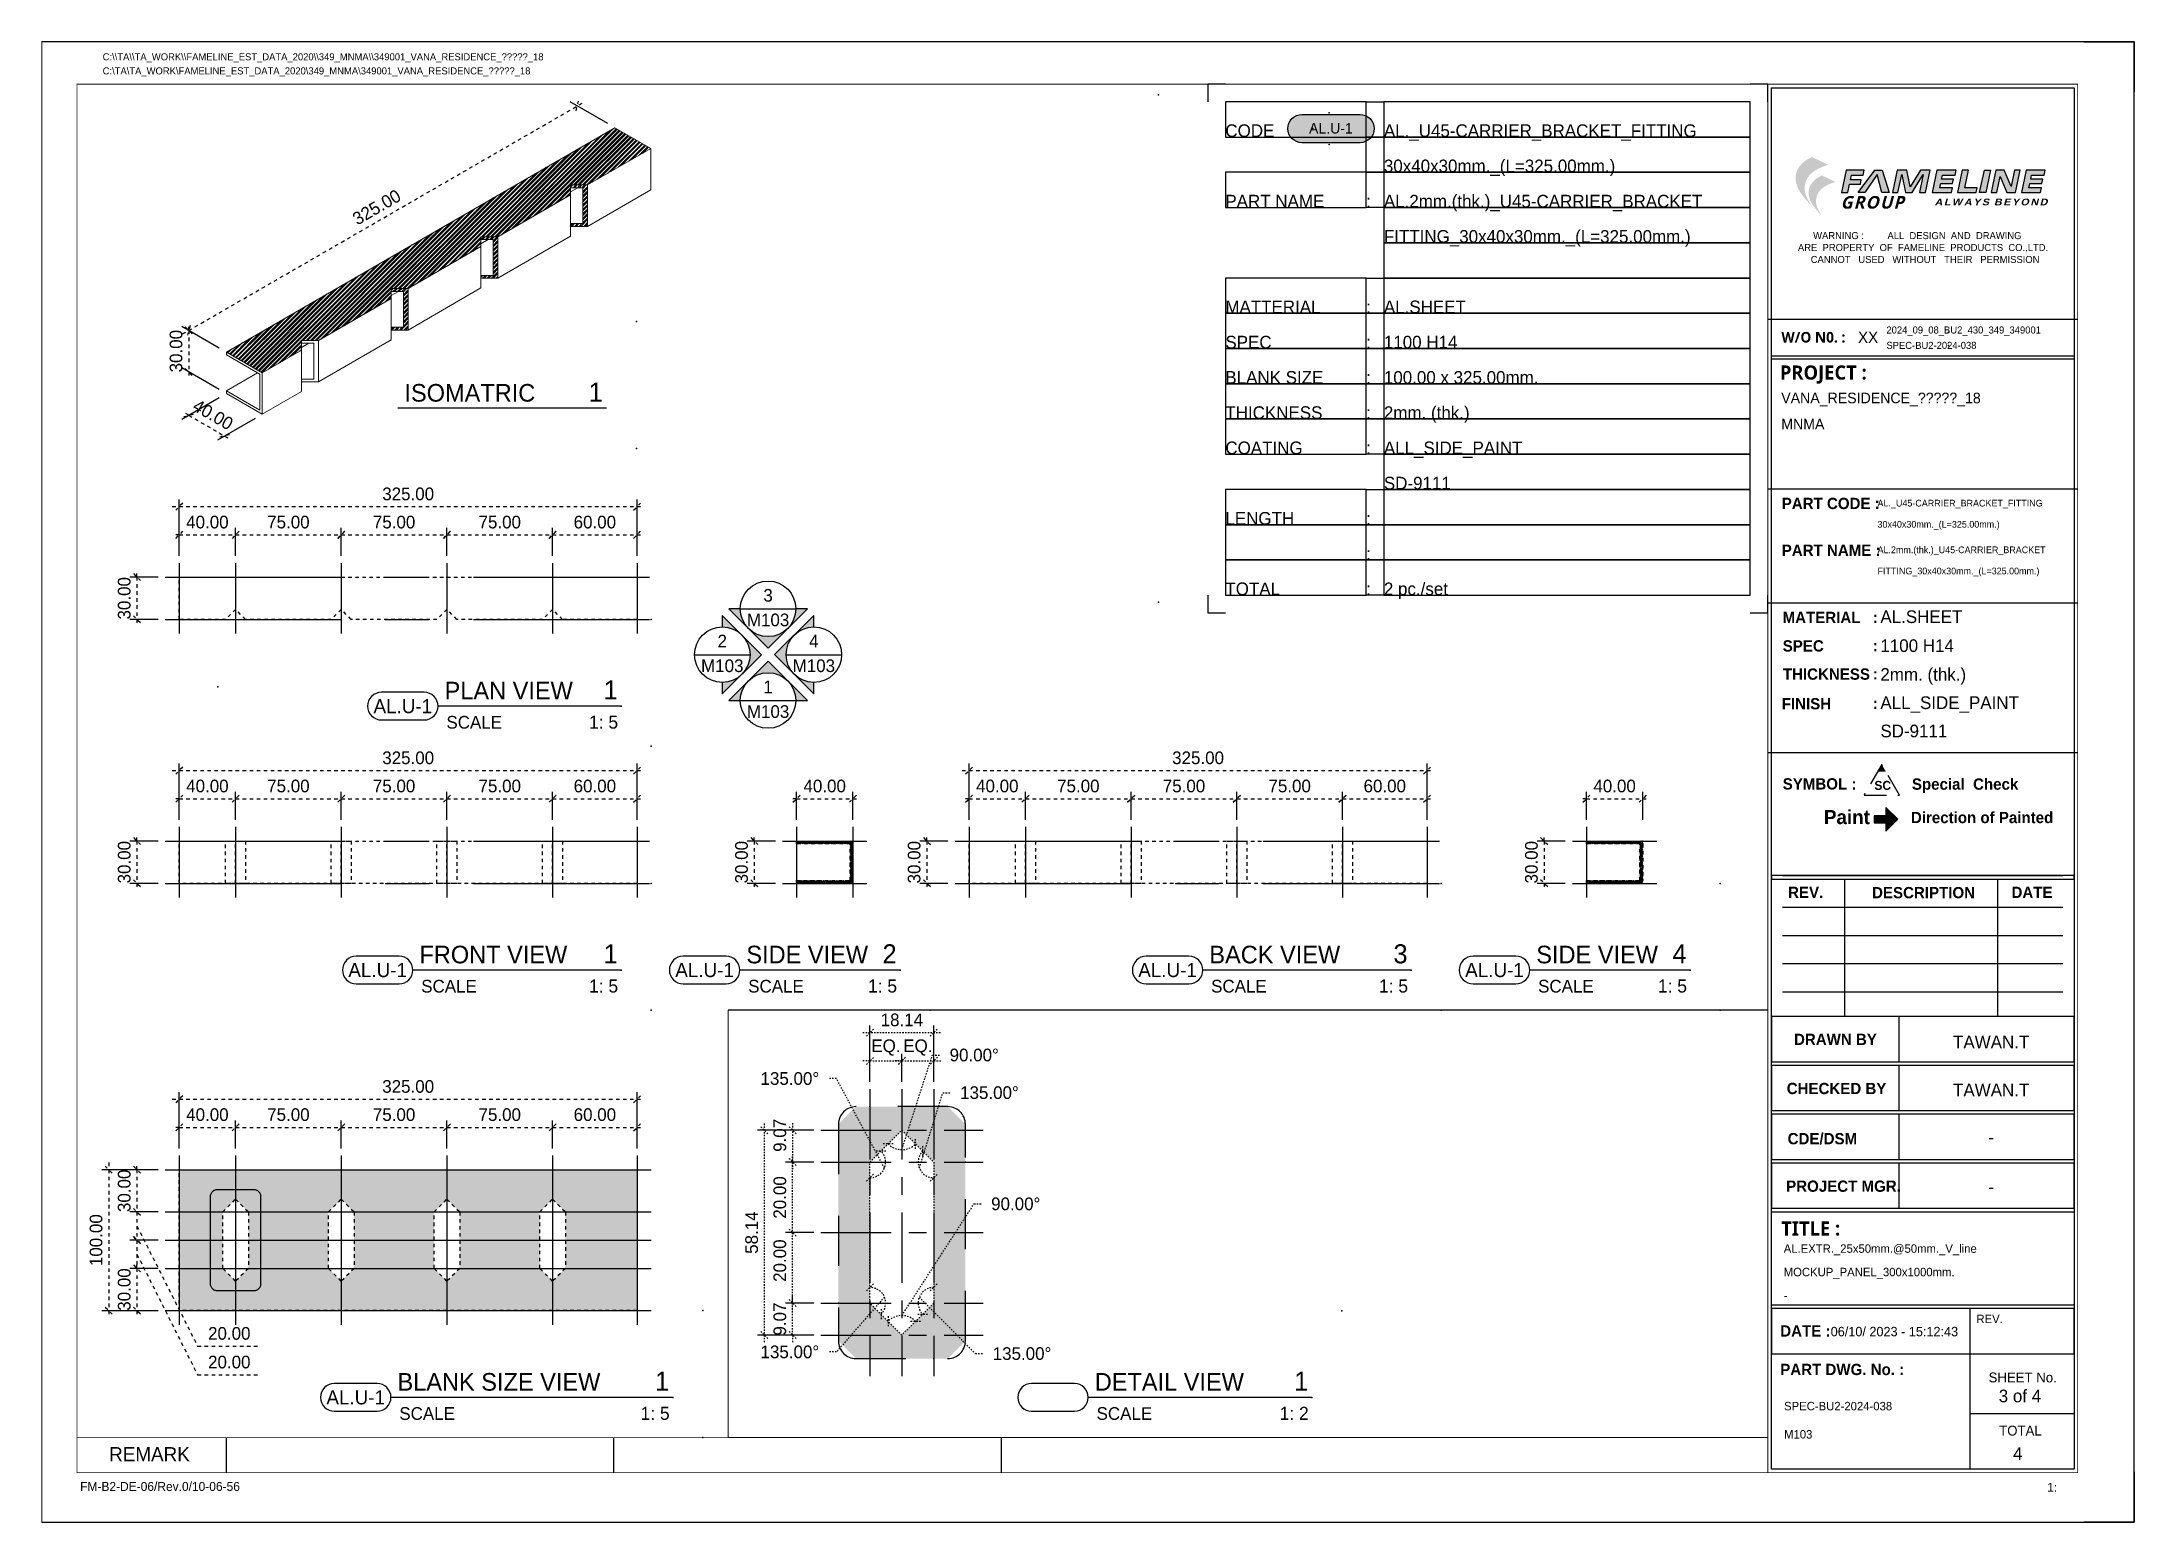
# Paper-space layout 'M103' of a CAD drawing. Header units: millimetres. Extents: x 0 to 297, y 0 to 210.
# The model-space entities are those that its viewports show. They can reach past a viewport. Long polylines and large blocks are cut down to what shows.
import ezdxf
from ezdxf.enums import TextEntityAlignment as Align
from ezdxf.xclip import XClip

# ---------------------------------------------------------------- set-up
doc = ezdxf.new("R2010")
doc.units = ezdxf.units.MM
doc.header["$MEASUREMENT"] = 0
doc.header["$XCLIPFRAME"] = 0
for name, pattern in [('005_GG_TA_LINE', [13.75, 5, -1.25, 1.25, -1.25, 5]), ('015_GG_TA_LINE', [41.25, 15, -3.75, 3.75, -3.75, 15]), ('ACAD_ISO04W100', [30, 24, -3, 0, -3]), ('BORDER2', [22.225, 6.35, -3.175, 6.35, -3.175, 0, -3.175]), ('CENTER', [2, 1.25, -0.25, 0.25, -0.25]), ('HIDDEN', [9.525, 6.35, -3.175]), ('TA_G_001.00_GG_TA_L_INE', [2.95, 1.1, -0.25, 0.25, -0.25, 1.1]), ('TA_GL_000.00010', [0.000275, 0.0001, -2.5e-05, 2.5e-05, -2.5e-05, 0.0001]), ('TA_GL_005.00', [13.75, 5, -1.25, 1.25, -1.25, 5]), ('TA_HL_000.90000', [5.85, 3.195, -2.655]), ('TA_HL_001.00', [6.5, 3.55, -2.95])]:
    doc.linetypes.add(name, pattern=pattern)
for name, color, linetype in [('000 - D I M', 6, 'Continuous'), ('000 - D I M 0.25', 6, 'Continuous'), ('000 - GRID', 8, 'CENTER'), ('000 - H A T C H', 8, 'Continuous'), ('000 - L I N E 0.1', 1, 'Continuous'), ('000 - SYMBOL CON', 1, 'Continuous'), ('000 - T E X T', 4, 'Continuous'), ('000 - TITLEBLOCK', 4, 'Continuous'), ('000 - WIPEOUT', 250, 'Continuous'), ('A04_TUBE SERIES', 7, 'Continuous'), ('A11_ALU.SOLID SHEET', 7, 'Continuous'), ('A12_PERFORATED', 1, 'Continuous'), ('FL-Support ii', 5, 'Continuous'), ('T E X T', 4, 'Continuous')]:
    doc.layers.add(name, color=color, linetype=linetype)
doc.styles.add('BROWALLIA', font='BrowalliaUPC.ttf')
doc.styles.add('century gothic111111', font='CordiaUPC.ttf')
doc.styles.add('Cetury Gothic', font='GOTHIC.TTF')
doc.styles.add('CORDIA', font='cordia.shx')
doc.styles.add('MtXpl_BrowalliaUPC', font='BrowalliaUPC.ttf')
doc.styles.add('MtXpl_Century_Gothic', font='GOTHICB.TTF')
doc.styles.add('MtXpl_Malgun_Gothic', font='malgunbd.ttf')
doc.styles.add('TA', font='Cordia New.ttf', dxfattribs={"height": 4.5})
doc.dimstyles.new('DIM E-E', dxfattribs={"dimscale": 2, "dimtxt": 0.18, "dimasz": 0.1, "dimexe": 0.1, "dimexo": 0.1, "dimgap": 0.09, "dimtad": 1, "dimtoh": 1, "dimzin": 0, "dimdsep": 46, "dimtxsty": 'CORDIA', "dimblk": 'OBLIQUE', "dimcen": 0.1, "dimdle": 0.1, "dimclrd": 40, "dimclre": 140, "dimclrt": 3, "dimadec": 0, "dimazin": 0, "dimtfac": 1, "dimtix": 1, "dimtmove": 2, "dimatfit": 3, "dimfxl": 1, "dimtolj": 1, "dimtzin": 0, "dimarcsym": 0})

psp = doc.layouts.new('M103')

msp = doc.modelspace()

# ---------------------------------------------------------------- blocks, each defined once
blk = doc.blocks.new('*U432')
at = {"color": 3}
blk.add_point((0, -100), dxfattribs=at)
at = {"layer": '000 - GRID', "color": 0, "linetype": 'ByBlock'}
blk.add_line((0, 10), (0, -110), dxfattribs=at)
at = {"layer": '000 - GRID', "color": 0}
blk.add_point((0, 0), dxfattribs=at)
at = {"style": 'TA', "flags": 1}
blk.add_attdef('LOCATION', (6, 6), '', height=4.5, dxfattribs=at)
blk = doc.blocks.new('A$Ccf43f4ec')
at = {"linetype": 'TA_GL_000.00010'}
blk.add_wipeout([(-9.07, 0), (0, 9.07), (9.07, 0), (9.07, -40), (0, -49.07), (-9.07, -40)], dxfattribs=at).dxf.layer = '000 - WIPEOUT'
at = {"color": 3, "linetype": 'TA_GL_000.00010'}
blk.add_lwpolyline([(-9.07, 0), (0, 9.07), (9.07, 0), (9.07, -40), (0, -49.07), (-9.07, -40)], close=True, dxfattribs=at)
blk = doc.blocks.new('A$C829836ee')
for p in [(0, 3), (0, -3)]:
    blk.add_point(p)
blk = doc.blocks.new('*U4955')
at = {"layer": '000 - H A T C H'}
h = blk.add_hatch(color=250, dxfattribs=at)
h.dxf.hatch_style = 1
edge = h.paths.add_edge_path()
edge.add_arc((10.87, -3.8), 2, 90, 270, ccw=False)
edge.add_line((10.87, -1.8), (19.12, -1.8))
edge.add_arc((19.12, -3.8), 2, -90, 90, ccw=False)
edge.add_line((19.12, -5.8), (10.87, -5.8))
at = {"layer": '000 - SYMBOL CON', "color": 2}
blk.add_lwpolyline([(10.87, -5.8, -1), (10.87, -1.8), (19.12, -1.8, -1), (19.12, -5.8)], format="xyb", close=True, dxfattribs=at)
at = {"layer": 'A04_TUBE SERIES', "color": 3}
blk.add_point((12.41, -3.8), dxfattribs=at)
at = {"layer": 'Defpoints', "color": 250}
for points in [[(0, 2.5), (-2.5, 2.5), (-2.5, 0)], [(77, 0), (77, 2.5), (74.5, 2.5)], [(-2.5, -70), (-2.5, -72.5), (0, -72.5)], [(74.5, -72.5), (77, -72.5), (77, -70)]]:
    blk.add_lwpolyline(points, dxfattribs=at)
for points in [[(0, -5), (20, -5), (20, 0), (0, 0)], [(20, 0), (22.5, 0), (22.5, -5), (20, -5)], [(22.5, -5), (74.5, -5), (74.5, 0), (22.5, 0)], [(20, -5), (22.5, -5), (22.5, -10), (20, -10)], [(22.5, -10), (74.5, -10), (74.5, -5), (22.5, -5)], [(0, -15), (20, -15), (20, -10), (0, -10)], [(20, -10), (22.5, -10), (22.5, -15), (20, -15)], [(22.5, -15), (74.5, -15), (74.5, -10), (22.5, -10)], [(22.5, -20), (74.5, -20), (74.5, -15), (22.5, -15)], [(22.5, -25), (74.5, -25), (74.5, -20), (22.5, -20)], [(0, -30), (20, -30), (20, -25), (0, -25)], [(20, -25), (22.5, -25), (22.5, -30), (20, -30)], [(22.5, -30), (74.5, -30), (74.5, -25), (22.5, -25)], [(0, -35), (20, -35), (20, -30), (0, -30)], [(20, -30), (22.5, -30), (22.5, -35), (20, -35)], [(22.5, -35), (74.5, -35), (74.5, -30), (22.5, -30)], [(0, -40), (20, -40), (20, -35), (0, -35)], [(20, -35), (22.5, -35), (22.5, -40), (20, -40)], [(22.5, -40), (74.5, -40), (74.5, -35), (22.5, -35)], [(0, -45), (20, -45), (20, -40), (0, -40)], [(20, -40), (22.5, -40), (22.5, -45), (20, -45)], [(22.5, -45), (74.5, -45), (74.5, -40), (22.5, -40)], [(0, -50), (20, -50), (20, -45), (0, -45)], [(20, -45), (22.5, -45), (22.5, -50), (20, -50)], [(22.5, -50), (74.5, -50), (74.5, -45), (22.5, -45)], [(22.5, -55), (74.5, -55), (74.5, -50), (22.5, -50)], [(0, -60), (20, -60), (20, -55), (0, -55)], [(20, -55), (22.5, -55), (22.5, -60), (20, -60)], [(22.5, -60), (74.5, -60), (74.5, -55), (22.5, -55)], [(0, -65), (20, -65), (20, -60), (0, -60)], [(20, -60), (22.5, -60), (22.5, -65), (20, -65)], [(22.5, -65), (74.5, -65), (74.5, -60), (22.5, -60)], [(0, -70), (20, -70), (20, -65), (0, -65)], [(20, -65), (22.5, -65), (22.5, -70), (20, -70)], [(22.5, -70), (74.5, -70), (74.5, -65), (22.5, -65)]]:
    blk.add_lwpolyline(points, close=True, dxfattribs=at)
at = {"xscale": 0.7454636594928784, "yscale": 0.7454636594928784, "zscale": 0.7454636594928784}
blk.add_blockref('A$C829836ee', (14.71, -3.8), dxfattribs=at)
at = {"layer": '000 - T E X T', "linetype": 'BORDER2', "style": 'TA'}
for s, p in [('CODE', (0, -5)), ('PART NAME', (0, -15)), (':', (20, -15)), ('MATTERIAL', (0, -30)), (':', (20, -30)), ('SPEC', (0, -35)), (':', (20, -35)), ('BLANK SIZE', (0, -40)), (':', (20, -40)), ('THICKNESS', (0, -45)), (':', (20, -45)), ('COATING', (0, -50)), (':', (20, -50)), ('LENGTH', (0, -60)), (':', (20, -60)), (':', (20, -65)), ('TOTAL', (0, -70)), (':', (20, -70))]:
    blk.add_text(s, height=1.8, dxfattribs=at).set_placement(p)
at = {"layer": '000 - T E X T', "style": 'TA', "flags": 1}
blk.add_attdef('BLK_NAME', (1.99, 0.93), '', height=1.8, dxfattribs=at)
at = {"layer": '000 - T E X T', "style": 'MtXpl_BrowalliaUPC'}
blk.add_attdef('NO.CODE', text='', height=1.49, dxfattribs=at).set_placement((14.98, -3.76), align=Align.MIDDLE_CENTER)
at = {"layer": '000 - T E X T', "style": 'TA'}
for tag, p in [('CODE_VALUE_1', (22.5, -5)), ('CODE_VALUE_2', (22.5, -10)), ('PART_NAME_VALUE_1', (22.5, -15)), ('PART_NAME_VALUE_2', (22.5, -20)), ('PART_NAME_VALUE_3', (22.5, -25)), ('MATTERIAL_VALUE_1', (22.5, -30)), ('SPEC_VALUE', (22.5, -35)), ('BLANK_SIZE_VALUE', (22.5, -40)), ('THICKNESS_VALUE', (22.5, -45)), ('COATING_VALUE_1', (22.5, -50)), ('COATING_VALUE_2', (22.5, -55)), ('LENGTH_VALUE_1', (22.5, -60)), ('LENGTH_VALUE_2', (22.5, -65)), ('TOTAL_VALUE', (22.5, -70))]:
    blk.add_attdef(tag, p, '', height=1.8, dxfattribs=at)
blk = doc.blocks.new('*U433')
at = {"color": 3}
blk.add_point((0, -325), dxfattribs=at)
at = {"layer": '000 - GRID', "color": 0, "linetype": 'ByBlock'}
blk.add_line((0, 10), (0, -335), dxfattribs=at)
at = {"layer": '000 - GRID', "color": 0}
blk.add_point((0, 0), dxfattribs=at)
at = {"style": 'TA', "flags": 1}
blk.add_attdef('LOCATION', (6, 6), '', height=4.5, dxfattribs=at)
blk = doc.blocks.new('A$Cfd196da9')
at = {"color": 0, "linetype": 'ByBlock', "const_width": 0.1}
blk.add_lwpolyline([(-143.5, -98), (96.5, -98), (96.5, 99), (-143.5, 99)], close=True, dxfattribs=at)
blk = doc.blocks.new('NEW LOGO FAMELINE')
h = blk.add_hatch(color=3)
h.dxf.hatch_style = 1
h.set_gradient(color1=(51, 51, 51), color2=(132, 132, 132), tint=1, name='INVHEMISPHERICAL')
edge = h.paths.add_edge_path()
edge.add_spline(control_points=[(167, -151.32), (166.23, -150.23), (164.65, -147.99), (161.93, -143.23), (159.34, -137.42), (158.42, -130.56), (159.39, -124.36), (161.91, -118.57), (166.75, -112.32), (175.33, -106.8), (182.66, -104.18), (186.72, -102.73)], knot_values=[0, 0, 0, 0, 3.999368, 8.221458, 16.423435, 22.935826, 28.683381, 35.030362, 41.70231, 52.106571, 65.045306, 65.045306, 65.045306, 65.045306], degree=3, periodic=0)
edge.add_line((186.72, -102.73), (167.49, -93.5))
edge.add_spline(control_points=[(167.49, -93.5), (165.34, -94.54), (160.7, -96.79), (154.84, -101.74), (150.27, -107.65), (147.97, -114.31), (147.79, -121.14), (149.64, -128.81), (153.35, -135.6), (157.92, -141.56), (162.08, -146.68), (165.31, -149.72), (167, -151.32)], knot_values=[0, 0, 0, 0, 7.114643, 15.455222, 22.761373, 29.246418, 36.248595, 42.954952, 52.716962, 59.173886, 65.493194, 72.469008, 72.469008, 72.469008, 72.469008], degree=3, periodic=0)
edge = h.paths.add_edge_path(flags=16)
edge.add_spline(control_points=[(174.43, -106.27), (174.09, -106.16), (172.5, -105.62), (168.59, -105.4), (162.71, -105.75), (156.24, -106.88), (152.58, -109.1), (150.99, -110.06)], knot_values=[0, 0, 0, 0, 1.056476, 5.025479, 11.599149, 18.811417, 24.352285, 24.352285, 24.352285, 24.352285], degree=3, periodic=0)
edge.add_spline(control_points=[(150.99, -110.06), (151.1, -109.8), (151.22, -109.55), (151.83, -108.27), (152.41, -107.3), (153.93, -105.14), (154.9, -103.99), (157.14, -101.65), (158.41, -100.51), (160.44, -98.96), (161.13, -98.47), (162.55, -97.56), (163.29, -97.13), (164.91, -96.25), (165.8, -95.8), (166.96, -95.23), (167.22, -95.1), (167.49, -94.97)], knot_values=[0.636744, 0.636744, 0.636744, 0.636744, 1.528083, 1.528083, 5.150301, 5.150301, 9.845601, 9.845601, 15.15015, 15.15015, 17.802424, 17.802424, 20.454698, 20.454698, 23.491903, 23.491903, 24.373762, 24.373762, 24.373762, 24.373762], degree=3, periodic=0)
edge.add_line((167.49, -94.97), (183.3, -102.55))
edge.add_spline(control_points=[(183.3, -102.55), (182.41, -102.88), (181.53, -103.21), (178.55, -104.36), (176.47, -105.24), (174.43, -106.27)], knot_values=[3.151221, 3.151221, 3.151221, 3.151221, 5.963358, 5.963358, 12.618488, 12.618488, 12.618488, 12.618488], degree=3, periodic=0)
h = blk.add_hatch(color=253)
h.dxf.hatch_style = 1
edge = h.paths.add_edge_path()
edge.add_spline(control_points=[(167.49, -94.97), (167.22, -95.1), (166.96, -95.23), (165.8, -95.8), (164.91, -96.25), (163.29, -97.13), (162.55, -97.56), (161.13, -98.47), (160.44, -98.96), (158.41, -100.51), (157.14, -101.65), (154.9, -103.99), (153.93, -105.14), (152.41, -107.3), (151.83, -108.27), (151.22, -109.55), (151.1, -109.8), (150.99, -110.06)], knot_values=[0.636744, 0.636744, 0.636744, 0.636744, 1.518603, 1.518603, 4.555808, 4.555808, 7.208082, 7.208082, 9.860357, 9.860357, 15.164905, 15.164905, 19.860205, 19.860205, 23.482423, 23.482423, 24.373762, 24.373762, 24.373762, 24.373762], degree=3, periodic=0)
edge.add_spline(control_points=[(150.99, -110.06), (152.58, -109.1), (156.24, -106.88), (162.71, -105.75), (168.59, -105.4), (172.5, -105.62), (174.09, -106.16), (174.43, -106.27)], knot_values=[0, 0, 0, 0, 5.540868, 12.753135, 19.326806, 23.295809, 24.352285, 24.352285, 24.352285, 24.352285], degree=3, periodic=0)
edge.add_spline(control_points=[(174.43, -106.27), (176.47, -105.24), (178.55, -104.36), (181.53, -103.21), (182.41, -102.88), (183.3, -102.55)], knot_values=[3.151221, 3.151221, 3.151221, 3.151221, 9.806351, 9.806351, 12.618488, 12.618488, 12.618488, 12.618488], degree=3, periodic=0)
edge.add_line((183.3, -102.55), (167.49, -94.97))
edge = h.paths.add_edge_path()
edge.add_spline(control_points=[(179.5, -116.76), (179.28, -116.87), (179.07, -116.97), (178.11, -117.44), (177.38, -117.81), (176.05, -118.54), (175.44, -118.89), (174.27, -119.64), (173.7, -120.04), (172.04, -121.31), (170.99, -122.26), (169.15, -124.18), (168.35, -125.13), (167.1, -126.9), (166.62, -127.7), (166.12, -128.75), (166.02, -128.96), (165.93, -129.17)], knot_values=[0.636744, 0.636744, 0.636744, 0.636744, 1.518603, 1.518603, 4.555808, 4.555808, 7.208082, 7.208082, 9.860357, 9.860357, 15.164905, 15.164905, 19.860205, 19.860205, 23.482423, 23.482423, 24.373762, 24.373762, 24.373762, 24.373762], degree=3, periodic=0)
edge.add_spline(control_points=[(165.93, -129.17), (166.29, -128.95), (166.65, -128.74), (167.01, -128.52)], knot_values=[0, 0, 0, 0, 1.522018, 1.522018, 1.522018, 1.522018], degree=3, periodic=0)
edge.add_spline(control_points=[(167.01, -128.52), (167.73, -128.1), (168.46, -127.69), (169.22, -127.34)], knot_values=[1.522018, 1.522018, 1.522018, 1.522018, 4.566053, 4.566053, 4.566053, 4.566053], degree=3, periodic=0)
edge.add_spline(control_points=[(169.22, -127.34), (169.46, -127.23), (170.22, -126.9), (171.01, -126.64), (171.56, -126.48)], knot_values=[4.566053, 4.566053, 4.566053, 4.566053, 5.540868, 7.610089, 7.610089, 7.610089, 7.610089], degree=3, periodic=0)
edge.add_spline(control_points=[(171.56, -126.48), (172.36, -126.26), (173.18, -126.09), (174.01, -125.96)], knot_values=[7.610089, 7.610089, 7.610089, 7.610089, 10.654125, 10.654125, 10.654125, 10.654125], degree=3, periodic=0)
edge.add_spline(control_points=[(174.01, -125.96), (174.59, -125.86), (175.84, -125.7), (177.08, -125.58), (177.76, -125.53)], knot_values=[10.654125, 10.654125, 10.654125, 10.654125, 12.753135, 15.220178, 15.220178, 15.220178, 15.220178], degree=3, periodic=0)
edge.add_spline(control_points=[(177.76, -125.53), (178.88, -125.45), (180.13, -125.41), (181.39, -125.43), (181.51, -125.44)], knot_values=[15.220178, 15.220178, 15.220178, 15.220178, 19.326806, 19.786231, 19.786231, 19.786231, 19.786231], degree=3, periodic=0)
edge.add_spline(control_points=[(181.51, -125.44), (182.14, -125.45), (182.77, -125.49), (183.39, -125.59)], knot_values=[19.786231, 19.786231, 19.786231, 19.786231, 22.069258, 22.069258, 22.069258, 22.069258], degree=3, periodic=0)
edge.add_spline(control_points=[(183.39, -125.59), (183.72, -125.64), (184.13, -125.72), (184.53, -125.84), (184.61, -125.86)], knot_values=[22.069258, 22.069258, 22.069258, 22.069258, 23.295809, 23.591276, 23.591276, 23.591276, 23.591276], degree=3, periodic=0)
edge.add_spline(control_points=[(184.61, -125.86), (184.81, -125.92), (185.01, -125.99), (185.21, -126.05)], knot_values=[23.591276, 23.591276, 23.591276, 23.591276, 24.352285, 24.352285, 24.352285, 24.352285], degree=3, periodic=0)
edge.add_spline(control_points=[(185.21, -126.05), (186.88, -125.21), (188.6, -124.49), (191.05, -123.54), (191.77, -123.26), (192.5, -123)], knot_values=[3.151221, 3.151221, 3.151221, 3.151221, 9.806351, 9.806351, 12.618488, 12.618488, 12.618488, 12.618488], degree=3, periodic=0)
edge.add_line((192.5, -123), (179.5, -116.76))
h = blk.add_hatch(color=3)
h.dxf.hatch_style = 1
h.set_gradient(color1=(51, 51, 51), color2=(132, 132, 132), tint=1, name='INVHEMISPHERICAL')
edge = h.paths.add_edge_path()
edge.add_spline(control_points=[(179.1, -163.1), (178.46, -162.21), (177.16, -160.37), (174.93, -156.45), (172.8, -151.67), (172.04, -146.03), (172.84, -140.93), (174.91, -136.17), (178.89, -131.03), (185.94, -126.49), (191.97, -124.33), (195.32, -123.14)], knot_values=[0, 0, 0, 0, 3.28902, 6.761203, 13.506384, 18.862075, 23.588778, 28.808439, 34.295348, 42.851654, 53.492273, 53.492273, 53.492273, 53.492273], degree=3, periodic=0)
edge.add_line((195.32, -123.14), (179.5, -115.56))
edge.add_spline(control_points=[(179.5, -115.56), (177.74, -116.41), (173.91, -118.26), (169.09, -122.33), (165.34, -127.19), (163.45, -132.67), (163.3, -138.28), (164.82, -144.6), (167.87, -150.18), (171.63, -155.08), (175.05, -159.29), (177.71, -161.79), (179.1, -163.1)], knot_values=[0, 0, 0, 0, 5.850974, 12.71014, 18.718608, 24.051811, 29.810295, 35.325501, 43.35363, 48.663707, 53.86061, 59.597414, 59.597414, 59.597414, 59.597414], degree=3, periodic=0)
edge = h.paths.add_edge_path(flags=16)
edge.add_spline(control_points=[(171.56, -126.48), (171.01, -126.64), (170.22, -126.9), (169.46, -127.23), (169.22, -127.34)], knot_values=[4.566053, 4.566053, 4.566053, 4.566053, 6.635274, 7.610089, 7.610089, 7.610089, 7.610089], degree=3, periodic=0)
edge.add_spline(control_points=[(169.22, -127.34), (168.46, -127.69), (167.73, -128.1), (167.01, -128.52)], knot_values=[1.522018, 1.522018, 1.522018, 1.522018, 4.566053, 4.566053, 4.566053, 4.566053], degree=3, periodic=0)
edge.add_spline(control_points=[(167.01, -128.52), (166.65, -128.74), (166.29, -128.95), (165.93, -129.17)], knot_values=[0, 0, 0, 0, 1.522018, 1.522018, 1.522018, 1.522018], degree=3, periodic=0)
edge.add_spline(control_points=[(165.93, -129.17), (166.02, -128.96), (166.12, -128.75), (166.62, -127.7), (167.1, -126.9), (168.35, -125.13), (169.15, -124.18), (170.99, -122.26), (172.04, -121.31), (173.7, -120.04), (174.27, -119.64), (175.44, -118.89), (176.05, -118.54), (177.38, -117.81), (178.11, -117.44), (179.07, -116.97), (179.28, -116.87), (179.5, -116.76)], knot_values=[0.636744, 0.636744, 0.636744, 0.636744, 1.528083, 1.528083, 5.150301, 5.150301, 9.845601, 9.845601, 15.15015, 15.15015, 17.802424, 17.802424, 20.454698, 20.454698, 23.491903, 23.491903, 24.373762, 24.373762, 24.373762, 24.373762], degree=3, periodic=0)
edge.add_line((179.5, -116.76), (192.5, -123))
edge.add_spline(control_points=[(192.5, -123), (191.77, -123.26), (191.05, -123.54), (188.6, -124.49), (186.88, -125.21), (185.21, -126.05)], knot_values=[3.151221, 3.151221, 3.151221, 3.151221, 5.963358, 5.963358, 12.618488, 12.618488, 12.618488, 12.618488], degree=3, periodic=0)
edge.add_spline(control_points=[(185.21, -126.05), (185.01, -125.99), (184.81, -125.92), (184.61, -125.86)], knot_values=[23.591276, 23.591276, 23.591276, 23.591276, 24.352285, 24.352285, 24.352285, 24.352285], degree=3, periodic=0)
edge.add_spline(control_points=[(184.61, -125.86), (184.53, -125.84), (184.13, -125.72), (183.72, -125.64), (183.39, -125.59)], knot_values=[22.069258, 22.069258, 22.069258, 22.069258, 22.364725, 23.591276, 23.591276, 23.591276, 23.591276], degree=3, periodic=0)
edge.add_spline(control_points=[(183.39, -125.59), (182.77, -125.49), (182.14, -125.45), (181.51, -125.44)], knot_values=[19.786231, 19.786231, 19.786231, 19.786231, 22.069258, 22.069258, 22.069258, 22.069258], degree=3, periodic=0)
edge.add_spline(control_points=[(181.51, -125.44), (181.39, -125.43), (180.13, -125.41), (178.88, -125.45), (177.76, -125.53)], knot_values=[15.220178, 15.220178, 15.220178, 15.220178, 15.679604, 19.786231, 19.786231, 19.786231, 19.786231], degree=3, periodic=0)
edge.add_spline(control_points=[(177.76, -125.53), (177.08, -125.58), (175.84, -125.7), (174.59, -125.86), (174.01, -125.96)], knot_values=[10.654125, 10.654125, 10.654125, 10.654125, 13.121167, 15.220178, 15.220178, 15.220178, 15.220178], degree=3, periodic=0)
edge.add_spline(control_points=[(174.01, -125.96), (173.18, -126.09), (172.36, -126.26), (171.56, -126.48)], knot_values=[7.610089, 7.610089, 7.610089, 7.610089, 10.654125, 10.654125, 10.654125, 10.654125], degree=3, periodic=0)
blk = doc.blocks.new('*U1676')
h = blk.add_hatch(color=3)
h.dxf.hatch_style = 1
h.paths.add_polyline_path([(1277.21, 943.13), (1281.82, 943.13), (1283.06, 948.98), (1290.66, 948.98), (1291.35, 952.24), (1283.76, 952.24), (1284.46, 955.54), (1292.63, 955.54), (1293.34, 958.88), (1280.56, 958.88)])
h.paths.add_polyline_path([(1289.1, 943.13), (1293.75, 943.13), (1302.64, 955.86), (1305.95, 943.13), (1311.09, 943.13), (1306.25, 958.88), (1300.87, 958.88)])
h.paths.add_polyline_path([(1320.05, 956.01), (1322.65, 943.13), (1327.33, 943.13), (1335.35, 955.97), (1332.62, 943.13), (1336.83, 943.13), (1340.18, 958.88), (1333.36, 958.88), (1326.01, 947.12), (1323.77, 958.88), (1316.78, 958.88), (1313.43, 943.13), (1317.31, 943.13)])
h.paths.add_polyline_path([(1341.69, 943.13), (1355.32, 943.13), (1356.03, 946.46), (1347.02, 946.46), (1347.68, 949.57), (1356.16, 949.57), (1356.82, 952.67), (1348.34, 952.67), (1348.96, 955.54), (1357.96, 955.54), (1358.67, 958.88), (1345.04, 958.88)])
h.paths.add_polyline_path([(1359.56, 943.13), (1372.94, 943.13), (1373.65, 946.46), (1364.75, 946.46), (1367.39, 958.88), (1362.91, 958.88)])
h.paths.add_polyline_path([(1375.32, 943.13), (1379.79, 943.13), (1383.14, 958.88), (1378.67, 958.88)])
h.paths.add_polyline_path([(1383.43, 943.13), (1387.51, 943.13), (1389.93, 954.49), (1394.71, 943.13), (1400.73, 943.13), (1404.08, 958.88), (1400.07, 958.88), (1397.62, 947.35), (1392.76, 958.88), (1386.78, 958.88)])
h.paths.add_polyline_path([(1404.94, 943.13), (1418.57, 943.13), (1419.28, 946.46), (1410.27, 946.46), (1410.93, 949.57), (1419.41, 949.57), (1420.07, 952.67), (1411.59, 952.67), (1412.2, 955.54), (1421.21, 955.54), (1421.92, 958.88), (1408.29, 958.88)])
h = blk.add_hatch(color=150)
h.dxf.hatch_style = 1
h.paths.add_polyline_path([(1305.85, 537.41), (1302.96, 532.41), (1308.73, 532.41)])
at = {"layer": 'FL-Support ii'}
blk.add_hatch(color=1, dxfattribs=at).paths.add_polyline_path([(1308.82, 501.07), (1308.82, 506.9), (1317.17, 498.55), (1308.82, 490.2), (1308.82, 496.03), (1300.46, 496.03), (1300.46, 501.07)])
at = {"color": 3, "linetype": 'Continuous'}
for p, q in [((1225, 853.24), (1445, 853.24)), ((1225, 732.86), (1445, 732.86)), ((1445, 651.81), (1225, 651.81)), ((1445, 651.81), (1225, 651.81)), ((1445, 545.58), (1225, 545.58)), ((1279.52, 456.16), (1279.52, 358.66)), ((1387.98, 456.16), (1387.98, 358.66)), ((1235.52, 436.16), (1434.48, 436.16)), ((1318.09, 358.66), (1318.09, 326.52)), ((1318.09, 324.02), (1318.09, 291.88)), ((1318.09, 289.38), (1318.09, 257.23)), ((1318.09, 254.73), (1318.09, 222.59)), ((1368.49, 151.43), (1368.49, 119.29)), ((1368.49, 119.29), (1368.49, 37.5)), ((1368.49, 77.14), (1442.5, 77.14))]:
    blk.add_line(p, q, dxfattribs=at)
at = {"color": 8, "linetype": 'Continuous'}
for p, q in [((1235.52, 458.66), (1434.48, 458.66)), ((1235.52, 416.16), (1434.48, 416.16)), ((1235.52, 396.16), (1434.48, 396.16)), ((1235.52, 376.16), (1434.48, 376.16))]:
    blk.add_line(p, q, dxfattribs=at)
at = {"color": 3}
for points in [[(1293.34, 958.88), (1280.56, 958.88), (1277.21, 943.13), (1281.82, 943.13), (1283.06, 948.98), (1290.66, 948.98), (1291.35, 952.24), (1283.76, 952.24), (1284.46, 955.54), (1292.63, 955.54), (1293.34, 958.88)], [(1289.1, 943.13), (1300.87, 958.88), (1306.25, 958.88), (1311.09, 943.13), (1305.95, 943.13), (1302.64, 955.86), (1293.75, 943.13), (1289.1, 943.13)], [(1313.43, 943.13), (1317.31, 943.13), (1320.05, 956.01), (1322.65, 943.13), (1327.33, 943.13), (1335.35, 955.97), (1332.62, 943.13), (1336.83, 943.13), (1340.18, 958.88), (1333.36, 958.88), (1326.01, 947.12), (1323.77, 958.88), (1316.78, 958.88), (1313.43, 943.13)], [(1367.39, 958.88), (1362.91, 958.88), (1359.56, 943.13), (1372.94, 943.13), (1373.65, 946.46), (1364.75, 946.46), (1367.39, 958.88)], [(1378.67, 958.88), (1383.14, 958.88), (1379.79, 943.13), (1375.32, 943.13), (1378.67, 958.88)], [(1383.43, 943.13), (1387.51, 943.13), (1389.93, 954.49), (1394.71, 943.13), (1400.73, 943.13), (1404.08, 958.88), (1400.07, 958.88), (1397.62, 947.35), (1392.76, 958.88), (1386.78, 958.88), (1383.43, 943.13)]]:
    blk.add_lwpolyline(points, dxfattribs=at)
for points in [[(1348.96, 955.54), (1357.96, 955.54), (1358.67, 958.88), (1345.04, 958.88), (1341.69, 943.13), (1355.32, 943.13), (1356.03, 946.46), (1347.02, 946.46), (1347.68, 949.57), (1356.16, 949.57), (1356.82, 952.67), (1348.34, 952.67)], [(1412.2, 955.54), (1421.21, 955.54), (1421.92, 958.88), (1408.29, 958.88), (1404.94, 943.13), (1418.57, 943.13), (1419.28, 946.46), (1410.27, 946.46), (1410.93, 949.57), (1419.41, 949.57), (1420.07, 952.67), (1411.59, 952.67)]]:
    blk.add_lwpolyline(points, close=True, dxfattribs=at)
at = {"color": 3, "linetype": 'Continuous'}
for points in [[(1442.5, 827.4), (1442.5, 824.9), (1227.5, 824.9), (1227.5, 827.4)], [(1442.5, 456.16), (1442.5, 458.66), (1227.5, 458.66), (1227.5, 456.16)], [(1442.5, 326.52), (1442.5, 358.66), (1227.5, 358.66), (1227.5, 326.52)], [(1442.5, 291.88), (1442.5, 324.02), (1227.5, 324.02), (1227.5, 291.88)], [(1442.5, 257.23), (1442.5, 289.38), (1227.5, 289.38), (1227.5, 257.23)], [(1442.5, 222.59), (1442.5, 254.73), (1227.5, 254.73), (1227.5, 222.59)], [(1442.5, 220.09), (1442.5, 153.93), (1227.5, 153.93), (1227.5, 220.09)], [(1442.5, 119.29), (1442.5, 151.43), (1227.5, 151.43), (1227.5, 119.29)], [(1442.5, 119.29), (1442.5, 37.5), (1227.5, 37.5), (1227.5, 119.29)]]:
    blk.add_lwpolyline(points, close=True, dxfattribs=at)
at = {"color": 150, "linetype": 'HIDDEN', "ltscale": 0.1}
blk.add_lwpolyline([(1293.35, 515.76), (1318.35, 515.76), (1305.85, 537.41), (1293.35, 515.76)], dxfattribs=at)
for p in [(792.5, 1012.5), (1353.25, 843.98), (1353.25, 834.72), (792.5, 652.5)]:
    blk.add_point(p)
at = {"linetype": '005_GG_TA_LINE'}
for p in [(125, 592.5), (125, 150)]:
    blk.add_point(p, dxfattribs=at)
at = {"layer": '000 - L I N E 0.1', "color": 21, "linetype": 'Continuous'}
for points in [[(35.6, 1050), (0, 1050), (0, 1014.4)], [(1449.4, 1050), (1485, 1050), (1485, 1014.4)], [(0, 35.6), (0, 0), (35.6, 0)], [(1485, 35.6), (1485, 0), (1449.4, 0)]]:
    blk.add_lwpolyline(points, dxfattribs=at)
at = {"layer": '000 - T E X T', "color": 3}
for p, q in [((130.74, 60), (130.74, 35)), ((405.94, 35), (405.94, 60)), ((681.14, 35), (681.14, 60))]:
    blk.add_line(p, q, dxfattribs=at)
at = {"layer": '000 - T E X T', "color": 3, "const_width": 0.5}
blk.add_lwpolyline([(1445, 35), (1225, 35), (1225, 1020), (1445, 1020)], close=True, dxfattribs=at)
at = {"layer": '000 - T E X T', "color": 3}
blk.add_lwpolyline([(1442.5, 37.5), (1227.5, 37.5), (1227.5, 1017.5), (1442.5, 1017.5)], close=True, dxfattribs=at)
at = {"layer": '000 - T E X T', "color": 3, "const_width": 0.5}
blk.add_lwpolyline([(25, 60), (1225, 60)], dxfattribs=at)
at = {"layer": '000 - TITLEBLOCK', "color": 250}
blk.add_lwpolyline([(0, 0), (1485, 0), (1485, 1050), (0, 1050)], close=True, dxfattribs=at)
at = {"layer": 'FL-Support ii', "color": 5}
blk.add_lwpolyline([(1308.82, 490.2), (1317.17, 498.55), (1308.82, 506.9), (1308.82, 501.07), (1300.46, 501.07), (1300.46, 496.03), (1308.82, 496.03)], close=True, dxfattribs=at)
at = {"color": 3, "xscale": 0.594778572591873, "yscale": 0.594778572591873, "zscale": 0.594778572591873}
blk.add_blockref('NEW LOGO FAMELINE', (1156.72, 1023.94), dxfattribs=at)
at = {"layer": '000 - T E X T', "color": 3, "xscale": 5, "yscale": 5, "zscale": 5}
blk.add_blockref('A$Cfd196da9', (742.5, 525), dxfattribs=at)
at = {"color": 4, "style": 'Cetury Gothic'}
blk.add_text(' 1:', height=6.255, dxfattribs=at).set_placement((1420.99, 21.6))
at = {"color": 2, "attachment_point": 1, "style": 'Cetury Gothic'}
for s, width, insert, char_height in [('{\\f@Meiryo UI|b1|i1|c0|p34;\\T1.1;GROUP}', 56.298, (1276.62, 940.64), 8.9217), ('{\\fArial Black|b0|i1|c0|p34;\\T1.2;ALWAYS BEYOND}', 91.2674, (1343.4, 938.81), 4.7582)]:
    blk.add_mtext_dynamic_manual_height_columns(s, width=width, gutter_width=14.87, heights=[0], dxfattribs=dict(at, insert=insert, char_height=char_height))
at = {"color": 4, "insert": (47.79, 53.2), "char_height": 10, "width": 570.6175, "attachment_point": 1, "style": 'BROWALLIA'}
blk.add_mtext('{\\fCentury Gothic|b0|i0|c0|p34;REMARK}', dxfattribs=at)
at = {"color": 4, "style": 'TA'}
blk.add_attdef('PAPER_SIZE', text='', height=6.25, dxfattribs=at).set_placement((1421.5, 24.94), align=Align.MIDDLE_RIGHT)
blk.add_attdef('SCALE_SIZE', text='', height=6.25, dxfattribs=at).set_placement((1433.78, 25.07), align=Align.MIDDLE_LEFT)
at = {"layer": '000 - D I M 0.25', "color": 2, "insert": (1297.48, 505.12), "char_height": 10, "width": 335.5681, "attachment_point": 3, "style": 'BROWALLIA'}
blk.add_mtext('{\\fBrowalliaUPC|b1|i0|c222|p34;Paint}', dxfattribs=at)
at = {"layer": '000 - H A T C H', "color": 4, "insert": (27.18, 28.49), "char_height": 6.3569, "attachment_point": 1, "style": 'century gothic111111'}
blk.add_mtext('FM-B2-DE-06/Rev.0/10-06-56', dxfattribs=at)
at = {"layer": '000 - T E X T', "linetype": '005_GG_TA_LINE', "insert": (1267.13, 138.51), "char_height": 6.7192, "attachment_point": 1, "style": 'Cetury Gothic'}
blk.add_mtext(' 06/10/ 2023 - 15:12:43 ', dxfattribs=at)
at = {"layer": '000 - T E X T', "color": 250, "style": 'TA'}
for tag, height, p in [('SUPERLINK', 5, (43.16, 1039.41)), ('NAMEFILE', 5, (43.16, 1029.41)), ('SC', 100, (8.41, 938.03))]:
    blk.add_attdef(tag, text='', height=height, dxfattribs=at).set_placement(p, align=Align.MIDDLE_LEFT)
at = {"layer": '000 - T E X T', "color": 4, "style": 'TA'}
for tag, height, p in [('NAME_JOB_1', 5, (1309.16, 845.63)), ('NAME_JOB_2', 5, (1309.16, 834.72)), ('NAME_PROJECT_1', 7.5, (1234.52, 797.42)), ('NAME_PROJECT_2', 7.5, (1234.52, 778.92)), ('NAME_PROJECT_3', 7.5, (1234.52, 760.42)), ('CODE_VALUE_1', 4.75, (1302.87, 722.8)), ('CODE_VALUE_2', 4.75, (1302.87, 707.8)), ('PART_NAME_VALUE_1', 4.75, (1302.87, 689.69)), ('PART_NAME_VALUE_2', 4.75, (1302.87, 674.69)), ('PART_NAME_VALUE_3', 4.75, (1302.87, 659.69)), ('MATTERIAL_VALUE_1', 9, (1304.89, 642.26)), ('SPEC_VALUE', 9, (1304.89, 621.71)), ('THICKNESS_VALUE', 9, (1304.89, 601.32)), ('COATING_VALUE_1', 9, (1304.89, 581.25)), ('COATING_VALUE_2', 9, (1304.89, 561.18)), ('NAME_TITLE_1', 6, (1236.27, 194.04)), ('NAME_TITLE_2', 6, (1236.27, 177.39)), ('NAME_TITLE_3', 6, (1236.27, 160.74)), ('DRAWING_NO1', 6, (1236.53, 82.29)), ('DRAWING_NO2', 6, (1236.53, 62.29))]:
    blk.add_attdef(tag, text='', height=height, dxfattribs=at).set_placement(p, align=Align.MIDDLE_LEFT)
for tag, p in [('NAME_DAFT', (1383.53, 340.54)), ('NAME_CHECKED', (1383.53, 306.49)), ('NAME_DESIGNER', (1383.53, 273.03)), ('NAME_DESIGN_MGR', (1383.53, 237.79))]:
    blk.add_attdef(tag, text='', height=9, dxfattribs=at).set_placement(p, align=Align.MIDDLE_CENTER)
for tag, p, height in [('REV', (1383.82, 125.62), 9.38), ('NAME_REMARK', (138.21, 43.26), 10)]:
    blk.add_attdef(tag, p, '', height=height, dxfattribs=at)
at = {"layer": '000 - T E X T', "color": 4, "style": 'Cetury Gothic'}
for tag, p in [('SHEET_NO.', (1403.95, 84.99)), ('TOTAL_SHEET_NO.', (1402.41, 44.1))]:
    blk.add_attdef(tag, text='', height=9, dxfattribs=at).set_placement(p, align=Align.CENTER)
at = {"layer": 'T E X T', "color": 4, "linetype": '005_GG_TA_LINE'}
for s, height, style, p in [(' WARNING :         ALL  DESIGN  AND  DRAWING', 5, 'Cetury Gothic', (1255.31, 910.08)), ('ARE  PROPERTY  OF  FAMELINE  PRODUCTS  CO.,LTD.', 5, 'Cetury Gothic', (1246.38, 901.62)), (' CANNOT   USED   WITHOUT   THEIR   PERMISSION', 5, 'Cetury Gothic', (1253.59, 893.16)), ('W/O N0. :', 7.5, 'MtXpl_Malgun_Gothic', (1234.63, 836.73)), ('XX', 8, 'Cetury Gothic', (1289.01, 836.42)), ('PROJECT :', 10, 'MtXpl_Malgun_Gothic', (1233.54, 810.46)), ('PART CODE :', 8, 'MtXpl_Century_Gothic', (1234.88, 718.59)), ('PART NAME :', 8, 'MtXpl_Century_Gothic', (1234.88, 685.37)), ('MATERIAL', 8, 'MtXpl_Century_Gothic', (1235.49, 637.74)), (':', 8, 'MtXpl_Century_Gothic', (1299.55, 637.74)), ('SPEC', 8, 'MtXpl_Century_Gothic', (1235.57, 617.54)), (':', 8, 'MtXpl_Century_Gothic', (1299.55, 617.74)), ('THICKNESS', 8, 'MtXpl_Century_Gothic', (1235.67, 597.54)), (':', 8, 'MtXpl_Century_Gothic', (1299.55, 597.74)), ('FINISH', 8, 'MtXpl_Century_Gothic', (1234.86, 576.53)), (':', 8, 'MtXpl_Century_Gothic', (1299.55, 576.73)), ('SYMBOL :', 8, 'MtXpl_Century_Gothic', (1235.57, 519.67)), ('Special  Check', 8, 'MtXpl_Century_Gothic', (1327.25, 519.52)), ('Direction of Painted', 8, 'MtXpl_Century_Gothic', (1326.55, 495.81)), ('REV.', 8, 'MtXpl_Century_Gothic', (1239.38, 442.73)), ('DESCRIPTION', 8, 'MtXpl_Century_Gothic', (1298.98, 442.52)), ('DATE', 8, 'MtXpl_Century_Gothic', (1397.95, 442.73)), ('DRAWN BY', 8, 'MtXpl_Century_Gothic', (1243.57, 338.45)), ('CHECKED BY', 8, 'MtXpl_Century_Gothic', (1238.41, 303.6)), ('CDE/DSM', 8, 'MtXpl_Century_Gothic', (1239.06, 268)), ('PROJECT MGR.', 8, 'MtXpl_Century_Gothic', (1238.01, 234.31)), ('TITLE :', 10, 'MtXpl_Malgun_Gothic', (1234.5, 203.31)), ('REV.', 6, 'Cetury Gothic', (1373.06, 141.16)), ('DATE :', 8, 'MtXpl_Century_Gothic', (1233.81, 131.61)), ('PART DWG. No. :', 8, 'MtXpl_Century_Gothic', (1233.82, 104.31)), ('SHEET No.', 7, 'Cetury Gothic', (1381.7, 99.12)), ('TOTAL', 7, 'Cetury Gothic', (1389.2, 61.41))]:
    blk.add_text(s, height=height, dxfattribs=dict(at, style=style)).set_placement(p)
at = {"layer": 'T E X T', "color": 150, "insert": (1300.61, 525.78), "char_height": 6.4, "attachment_point": 1, "style": 'Cetury Gothic'}
blk.add_mtext('{\\fCentury Gothic|b1|i0|c0|p34;SC}', dxfattribs=at)
blk = doc.blocks.new('_Oblique')
at = {"color": 0, "linetype": 'ByBlock', "lineweight": -2}
blk.add_line((-0.5, -0.5), (0.5, 0.5), dxfattribs=at)
blk = doc.blocks.new('*D2512')
at = {"layer": '000 - D I M', "color": 140, "linetype": 'ACAD_ISO04W100', "lineweight": -2, "transparency": 16777216}
for p, q in [((-1385.36, 5759.49), (-1385.36, 5799.49)), ((-1060.36, 5759.49), (-1060.36, 5799.49))]:
    blk.add_line(p, q, dxfattribs=at)
at = {"layer": '000 - D I M', "color": 40, "linetype": 'TA_GL_000.00010', "lineweight": -2, "transparency": 16777216}
blk.add_line((-1390.36, 5794.49), (-1055.36, 5794.49), dxfattribs=at)
at = {"layer": 'Defpoints', "color": 0, "linetype": 'TA_GL_000.00010', "transparency": 16777216}
for p in [(-1060.36, 5794.49), (-1385.36, 5754.49), (-1060.36, 5754.49)]:
    blk.add_point(p, dxfattribs=at)
at = {"layer": '000 - D I M', "color": 40, "linetype": 'TA_GL_000.00010', "lineweight": -2, "transparency": 16777216, "xscale": 5, "yscale": 5, "zscale": 5, "rotation": 180}
blk.add_blockref('_Oblique', (-1385.36, 5794.49), dxfattribs=at)
at = {"layer": '000 - D I M', "color": 40, "linetype": 'TA_GL_000.00010', "lineweight": -2, "transparency": 16777216, "xscale": 5, "yscale": 5, "zscale": 5}
blk.add_blockref('_Oblique', (-1060.36, 5794.49), dxfattribs=at)
at = {"layer": '000 - D I M', "color": 3, "linetype": 'TA_GL_000.00010', "transparency": 16777216, "insert": (-1222.86, 5803.49), "char_height": 9, "attachment_point": 5, "style": 'CORDIA'}
blk.add_mtext('\\A1;325.00', dxfattribs=at)
blk = doc.blocks.new('*D2513')
at = {"layer": '000 - D I M', "color": 40, "linetype": 'TA_GL_000.00010', "lineweight": -2, "transparency": 16777216}
for p, q in [((-1385.36, 5774.49), (-1390.36, 5774.49)), ((-1385.36, 5774.49), (-1345.36, 5774.49)), ((-1345.36, 5774.49), (-1340.36, 5774.49))]:
    blk.add_line(p, q, dxfattribs=at)
at = {"layer": '000 - D I M', "color": 140, "linetype": 'ACAD_ISO04W100', "lineweight": -2, "transparency": 16777216}
for p, q in [((-1385.36, 5759.49), (-1385.36, 5779.49)), ((-1345.36, 5759.49), (-1345.36, 5779.49))]:
    blk.add_line(p, q, dxfattribs=at)
at = {"layer": 'Defpoints', "color": 0, "linetype": 'TA_GL_000.00010', "transparency": 16777216}
for p in [(-1345.36, 5774.49), (-1385.36, 5754.49), (-1345.36, 5754.49)]:
    blk.add_point(p, dxfattribs=at)
at = {"layer": '000 - D I M', "color": 40, "linetype": 'TA_GL_000.00010', "lineweight": -2, "transparency": 16777216, "xscale": 5, "yscale": 5, "zscale": 5}
blk.add_blockref('_Oblique', (-1385.36, 5774.49), dxfattribs=at)
at = {"layer": '000 - D I M', "color": 40, "linetype": 'TA_GL_000.00010', "lineweight": -2, "transparency": 16777216, "xscale": 5, "yscale": 5, "zscale": 5, "rotation": 180}
blk.add_blockref('_Oblique', (-1345.36, 5774.49), dxfattribs=at)
at = {"layer": '000 - D I M', "color": 3, "linetype": 'TA_GL_000.00010', "transparency": 16777216, "insert": (-1365.36, 5783.49), "char_height": 9, "attachment_point": 5, "style": 'CORDIA'}
blk.add_mtext('\\A1;40.00', dxfattribs=at)
blk = doc.blocks.new('*D2514')
at = {"layer": '000 - D I M', "color": 40, "linetype": 'TA_GL_000.00010', "lineweight": -2, "transparency": 16777216}
blk.add_line((-1350.36, 5774.49), (-1265.36, 5774.49), dxfattribs=at)
at = {"layer": '000 - D I M', "color": 140, "linetype": 'ACAD_ISO04W100', "lineweight": -2, "transparency": 16777216}
for p, q in [((-1345.36, 5759.49), (-1345.36, 5779.49)), ((-1270.36, 5759.49), (-1270.36, 5779.49))]:
    blk.add_line(p, q, dxfattribs=at)
at = {"layer": 'Defpoints', "color": 0, "linetype": 'TA_GL_000.00010', "transparency": 16777216}
for p in [(-1270.36, 5774.49), (-1345.36, 5754.49), (-1270.36, 5754.49)]:
    blk.add_point(p, dxfattribs=at)
at = {"layer": '000 - D I M', "color": 40, "linetype": 'TA_GL_000.00010', "lineweight": -2, "transparency": 16777216, "xscale": 5, "yscale": 5, "zscale": 5, "rotation": 180}
blk.add_blockref('_Oblique', (-1345.36, 5774.49), dxfattribs=at)
at = {"layer": '000 - D I M', "color": 40, "linetype": 'TA_GL_000.00010', "lineweight": -2, "transparency": 16777216, "xscale": 5, "yscale": 5, "zscale": 5}
blk.add_blockref('_Oblique', (-1270.36, 5774.49), dxfattribs=at)
at = {"layer": '000 - D I M', "color": 3, "linetype": 'TA_GL_000.00010', "transparency": 16777216, "insert": (-1307.86, 5783.49), "char_height": 9, "attachment_point": 5, "style": 'CORDIA'}
blk.add_mtext('\\A1;75.00', dxfattribs=at)
blk = doc.blocks.new('*D2515')
at = {"layer": '000 - D I M', "color": 40, "linetype": 'TA_GL_000.00010', "lineweight": -2, "transparency": 16777216}
blk.add_line((-1275.36, 5774.49), (-1190.36, 5774.49), dxfattribs=at)
at = {"layer": '000 - D I M', "color": 140, "linetype": 'ACAD_ISO04W100', "lineweight": -2, "transparency": 16777216}
for p, q in [((-1270.36, 5759.49), (-1270.36, 5779.49)), ((-1195.36, 5759.49), (-1195.36, 5779.49))]:
    blk.add_line(p, q, dxfattribs=at)
at = {"layer": 'Defpoints', "color": 0, "linetype": 'TA_GL_000.00010', "transparency": 16777216}
for p in [(-1195.36, 5774.49), (-1270.36, 5754.49), (-1195.36, 5754.49)]:
    blk.add_point(p, dxfattribs=at)
at = {"layer": '000 - D I M', "color": 40, "linetype": 'TA_GL_000.00010', "lineweight": -2, "transparency": 16777216, "xscale": 5, "yscale": 5, "zscale": 5, "rotation": 180}
blk.add_blockref('_Oblique', (-1270.36, 5774.49), dxfattribs=at)
at = {"layer": '000 - D I M', "color": 40, "linetype": 'TA_GL_000.00010', "lineweight": -2, "transparency": 16777216, "xscale": 5, "yscale": 5, "zscale": 5}
blk.add_blockref('_Oblique', (-1195.36, 5774.49), dxfattribs=at)
at = {"layer": '000 - D I M', "color": 3, "linetype": 'TA_GL_000.00010', "transparency": 16777216, "insert": (-1232.86, 5783.49), "char_height": 9, "attachment_point": 5, "style": 'CORDIA'}
blk.add_mtext('\\A1;75.00', dxfattribs=at)
blk = doc.blocks.new('*D2516')
at = {"layer": '000 - D I M', "color": 40, "linetype": 'TA_GL_000.00010', "lineweight": -2, "transparency": 16777216}
blk.add_line((-1200.36, 5774.49), (-1115.36, 5774.49), dxfattribs=at)
at = {"layer": '000 - D I M', "color": 140, "linetype": 'ACAD_ISO04W100', "lineweight": -2, "transparency": 16777216}
for p, q in [((-1195.36, 5759.49), (-1195.36, 5779.49)), ((-1120.36, 5759.49), (-1120.36, 5779.49))]:
    blk.add_line(p, q, dxfattribs=at)
at = {"layer": 'Defpoints', "color": 0, "linetype": 'TA_GL_000.00010', "transparency": 16777216}
for p in [(-1120.36, 5774.49), (-1195.36, 5754.49), (-1120.36, 5754.49)]:
    blk.add_point(p, dxfattribs=at)
at = {"layer": '000 - D I M', "color": 40, "linetype": 'TA_GL_000.00010', "lineweight": -2, "transparency": 16777216, "xscale": 5, "yscale": 5, "zscale": 5, "rotation": 180}
blk.add_blockref('_Oblique', (-1195.36, 5774.49), dxfattribs=at)
at = {"layer": '000 - D I M', "color": 40, "linetype": 'TA_GL_000.00010', "lineweight": -2, "transparency": 16777216, "xscale": 5, "yscale": 5, "zscale": 5}
blk.add_blockref('_Oblique', (-1120.36, 5774.49), dxfattribs=at)
at = {"layer": '000 - D I M', "color": 3, "linetype": 'TA_GL_000.00010', "transparency": 16777216, "insert": (-1157.86, 5783.49), "char_height": 9, "attachment_point": 5, "style": 'CORDIA'}
blk.add_mtext('\\A1;75.00', dxfattribs=at)
blk = doc.blocks.new('*D2517')
at = {"layer": '000 - D I M', "color": 40, "linetype": 'TA_GL_000.00010', "lineweight": -2, "transparency": 16777216}
blk.add_line((-1125.36, 5774.49), (-1055.36, 5774.49), dxfattribs=at)
at = {"layer": '000 - D I M', "color": 140, "linetype": 'ACAD_ISO04W100', "lineweight": -2, "transparency": 16777216}
for p, q in [((-1120.36, 5759.49), (-1120.36, 5779.49)), ((-1060.36, 5759.49), (-1060.36, 5779.49))]:
    blk.add_line(p, q, dxfattribs=at)
at = {"layer": 'Defpoints', "color": 0, "linetype": 'TA_GL_000.00010', "transparency": 16777216}
for p in [(-1060.36, 5774.49), (-1120.36, 5754.49), (-1060.36, 5754.49)]:
    blk.add_point(p, dxfattribs=at)
at = {"layer": '000 - D I M', "color": 40, "linetype": 'TA_GL_000.00010', "lineweight": -2, "transparency": 16777216, "xscale": 5, "yscale": 5, "zscale": 5, "rotation": 180}
blk.add_blockref('_Oblique', (-1120.36, 5774.49), dxfattribs=at)
at = {"layer": '000 - D I M', "color": 40, "linetype": 'TA_GL_000.00010', "lineweight": -2, "transparency": 16777216, "xscale": 5, "yscale": 5, "zscale": 5}
blk.add_blockref('_Oblique', (-1060.36, 5774.49), dxfattribs=at)
at = {"layer": '000 - D I M', "color": 3, "linetype": 'TA_GL_000.00010', "transparency": 16777216, "insert": (-1090.36, 5783.49), "char_height": 9, "attachment_point": 5, "style": 'CORDIA'}
blk.add_mtext('\\A1;60.00', dxfattribs=at)
blk = doc.blocks.new('*D2518')
at = {"layer": '000 - D I M', "color": 140, "linetype": 'ACAD_ISO04W100', "lineweight": -2, "transparency": 16777216}
for p, q in [((-1400.36, 5744.49), (-1420.36, 5744.49)), ((-1400.36, 5714.49), (-1420.36, 5714.49))]:
    blk.add_line(p, q, dxfattribs=at)
at = {"layer": '000 - D I M', "color": 40, "linetype": 'TA_GL_000.00010', "lineweight": -2, "transparency": 16777216}
for p, q in [((-1415.36, 5744.49), (-1415.36, 5749.49)), ((-1415.36, 5744.49), (-1415.36, 5714.49)), ((-1415.36, 5714.49), (-1415.36, 5709.49))]:
    blk.add_line(p, q, dxfattribs=at)
at = {"layer": 'Defpoints', "color": 0, "linetype": 'TA_GL_000.00010', "transparency": 16777216}
for p in [(-1395.36, 5744.49), (-1415.36, 5714.49), (-1395.36, 5714.49)]:
    blk.add_point(p, dxfattribs=at)
at = {"layer": '000 - D I M', "color": 40, "linetype": 'TA_GL_000.00010', "lineweight": -2, "transparency": 16777216, "xscale": 5, "yscale": 5, "zscale": 5}
for p, rotation in [((-1415.36, 5744.49), 270), ((-1415.36, 5714.49), 90)]:
    blk.add_blockref('_Oblique', p, dxfattribs=dict(at, rotation=rotation))
at = {"layer": '000 - D I M', "color": 3, "linetype": 'TA_GL_000.00010', "transparency": 16777216, "insert": (-1424.36, 5729.49), "char_height": 9, "attachment_point": 5, "rotation": 90, "style": 'CORDIA'}
blk.add_mtext('\\A1;30.00', dxfattribs=at)
blk = doc.blocks.new('*D2519')
at = {"layer": '000 - D I M', "color": 140, "linetype": 'ACAD_ISO04W100', "lineweight": -2, "transparency": 16777216}
for p, q in [((-1400.36, 5714.49), (-1420.36, 5714.49)), ((-1400.36, 5694.49), (-1420.36, 5694.49))]:
    blk.add_line(p, q, dxfattribs=at)
at = {"layer": '000 - D I M', "color": 40, "linetype": 'TA_GL_000.00010', "lineweight": -2, "transparency": 16777216}
for p, q in [((-1415.36, 5719.49), (-1415.36, 5689.49)), ((-1415.36, 5704.49), (-1372.33, 5619.32)), ((-1372.33, 5619.32), (-1327.33, 5619.32))]:
    blk.add_line(p, q, dxfattribs=at)
at = {"layer": 'Defpoints', "color": 0, "linetype": 'TA_GL_000.00010', "transparency": 16777216}
for p in [(-1395.36, 5714.49), (-1415.36, 5694.49), (-1395.36, 5694.49)]:
    blk.add_point(p, dxfattribs=at)
at = {"layer": '000 - D I M', "color": 40, "linetype": 'TA_GL_000.00010', "lineweight": -2, "transparency": 16777216, "xscale": 5, "yscale": 5, "zscale": 5}
for p, rotation in [((-1415.36, 5714.49), 90), ((-1415.36, 5694.49), 270)]:
    blk.add_blockref('_Oblique', p, dxfattribs=dict(at, rotation=rotation))
at = {"layer": '000 - D I M', "color": 3, "linetype": 'TA_GL_000.00010', "transparency": 16777216, "insert": (-1349.83, 5628.32), "char_height": 9, "attachment_point": 5, "style": 'CORDIA'}
blk.add_mtext('\\A1;20.00', dxfattribs=at)
blk = doc.blocks.new('*D2520')
at = {"layer": '000 - D I M', "color": 40, "linetype": 'TA_GL_000.00010', "lineweight": -2, "transparency": 16777216}
for p, q in [((-1415.36, 5699.49), (-1415.36, 5669.49)), ((-1415.36, 5684.49), (-1372.33, 5598.99)), ((-1372.33, 5598.99), (-1327.33, 5598.99))]:
    blk.add_line(p, q, dxfattribs=at)
at = {"layer": '000 - D I M', "color": 140, "linetype": 'ACAD_ISO04W100', "lineweight": -2, "transparency": 16777216}
for p, q in [((-1400.36, 5694.49), (-1420.36, 5694.49)), ((-1400.36, 5674.49), (-1420.36, 5674.49))]:
    blk.add_line(p, q, dxfattribs=at)
at = {"layer": 'Defpoints', "color": 0, "linetype": 'TA_GL_000.00010', "transparency": 16777216}
for p in [(-1395.36, 5694.49), (-1415.36, 5674.49), (-1395.36, 5674.49)]:
    blk.add_point(p, dxfattribs=at)
at = {"layer": '000 - D I M', "color": 40, "linetype": 'TA_GL_000.00010', "lineweight": -2, "transparency": 16777216, "xscale": 5, "yscale": 5, "zscale": 5}
for p, rotation in [((-1415.36, 5694.49), 90), ((-1415.36, 5674.49), 270)]:
    blk.add_blockref('_Oblique', p, dxfattribs=dict(at, rotation=rotation))
at = {"layer": '000 - D I M', "color": 3, "linetype": 'TA_GL_000.00010', "transparency": 16777216, "insert": (-1349.83, 5607.99), "char_height": 9, "attachment_point": 5, "style": 'CORDIA'}
blk.add_mtext('\\A1;20.00', dxfattribs=at)
blk = doc.blocks.new('*D2521')
at = {"layer": '000 - D I M', "color": 40, "linetype": 'TA_GL_000.00010', "lineweight": -2, "transparency": 16777216}
for p, q in [((-1415.36, 5674.49), (-1415.36, 5679.49)), ((-1415.36, 5674.49), (-1415.36, 5644.49)), ((-1415.36, 5644.49), (-1415.36, 5639.49))]:
    blk.add_line(p, q, dxfattribs=at)
at = {"layer": '000 - D I M', "color": 140, "linetype": 'ACAD_ISO04W100', "lineweight": -2, "transparency": 16777216}
for p, q in [((-1400.36, 5674.49), (-1420.36, 5674.49)), ((-1400.36, 5644.49), (-1420.36, 5644.49))]:
    blk.add_line(p, q, dxfattribs=at)
at = {"layer": 'Defpoints', "color": 0, "linetype": 'TA_GL_000.00010', "transparency": 16777216}
for p in [(-1395.36, 5674.49), (-1415.36, 5644.49), (-1395.36, 5644.49)]:
    blk.add_point(p, dxfattribs=at)
at = {"layer": '000 - D I M', "color": 40, "linetype": 'TA_GL_000.00010', "lineweight": -2, "transparency": 16777216, "xscale": 5, "yscale": 5, "zscale": 5}
for p, rotation in [((-1415.36, 5674.49), 270), ((-1415.36, 5644.49), 90)]:
    blk.add_blockref('_Oblique', p, dxfattribs=dict(at, rotation=rotation))
at = {"layer": '000 - D I M', "color": 3, "linetype": 'TA_GL_000.00010', "transparency": 16777216, "insert": (-1424.36, 5659.49), "char_height": 9, "attachment_point": 5, "rotation": 90, "style": 'CORDIA'}
blk.add_mtext('\\A1;30.00', dxfattribs=at)
blk = doc.blocks.new('*D2522')
at = {"layer": '000 - D I M', "color": 140, "linetype": 'ACAD_ISO04W100', "lineweight": -2, "transparency": 16777216}
for p, q in [((-1400.36, 5744.49), (-1440.36, 5744.49)), ((-1400.36, 5644.49), (-1440.36, 5644.49))]:
    blk.add_line(p, q, dxfattribs=at)
at = {"layer": '000 - D I M', "color": 40, "linetype": 'TA_GL_000.00010', "lineweight": -2, "transparency": 16777216}
blk.add_line((-1435.36, 5749.49), (-1435.36, 5639.49), dxfattribs=at)
at = {"layer": 'Defpoints', "color": 0, "linetype": 'TA_GL_000.00010', "transparency": 16777216}
for p in [(-1395.36, 5744.49), (-1435.36, 5644.49), (-1395.36, 5644.49)]:
    blk.add_point(p, dxfattribs=at)
at = {"layer": '000 - D I M', "color": 40, "linetype": 'TA_GL_000.00010', "lineweight": -2, "transparency": 16777216, "xscale": 5, "yscale": 5, "zscale": 5}
for p, rotation in [((-1435.36, 5744.49), 90), ((-1435.36, 5644.49), 270)]:
    blk.add_blockref('_Oblique', p, dxfattribs=dict(at, rotation=rotation))
at = {"layer": '000 - D I M', "color": 3, "linetype": 'TA_GL_000.00010', "transparency": 16777216, "insert": (-1444.36, 5694.49), "char_height": 9, "attachment_point": 5, "rotation": 90, "style": 'CORDIA'}
blk.add_mtext('\\A1;100.00', dxfattribs=at)
blk = doc.blocks.new('*U874')
at = {"color": 4}
blk.add_line((-4.26, 5.7), (-44.26, 5.7), dxfattribs=at)
at = {"linetype": 'TA_GL_000.00010'}
blk.add_point((0, 18), dxfattribs=at)
for p in [(-4.26, 5.7), (0, 0)]:
    blk.add_point(p)
at = {"layer": '000 - SYMBOL CON', "color": 0, "linetype": 'ByBlock'}
blk.add_lwpolyline([(-52.3, 7.66, 0.414214), (-54.26, 5.7, 0.414214), (-52.3, 3.74), (-46.22, 3.74, 0.414214), (-44.26, 5.7, 0.414214), (-46.22, 7.66)], format="xyb", close=True, dxfattribs=at)
at = {"color": 4, "linetype": 'BORDER2', "style": 'Cetury Gothic'}
blk.add_text('SCALE', height=1.8, dxfattribs=at).set_placement((-43.07, 2.51))
at = {"color": 0, "style": 'TA'}
for tag, p in [('HEADING2', (-43.33, 10.65)), ('HEADING', (-43.33, 6.65))]:
    blk.add_attdef(tag, p, '', height=2.5, dxfattribs=at)
for tag, height, p in [('LO', 2.7, (-4.76, 6.65)), ('SC', 1.85, (-4.7, 2.51))]:
    blk.add_attdef(tag, text='', height=height, dxfattribs=at).set_placement(p, align=Align.RIGHT)
at = {"layer": '000 - T E X T', "color": 0, "style": 'MtXpl_BrowalliaUPC'}
blk.add_attdef('NO.CODE', text='', height=2, dxfattribs=at).set_placement((-49.26, 5.7), align=Align.MIDDLE_CENTER)
blk = doc.blocks.new('A$C53a49253')
at = {"layer": '000 - H A T C H', "linetype": 'TA_GL_000.00010'}
h = blk.add_hatch(dxfattribs=at)
h.set_pattern_fill('ANSI32', color=8, scale=5)
h.set_pattern_definition([(45, (3639.7947, -5591.2415), (-1.3258252, 1.3258252), []), (45, (3640.6786, -5591.2415), (-1.3258252, 1.3258252), [])])
h.paths.add_polyline_path([(0, 0), (-10, 0), (-10, -1.63), (-2.83, -1.63), (-2.83, -22.86), (-10, -22.86), (-10, -24.49), (0, -24.49)])
blk = doc.blocks.new('A$C32f93418')
at = {"color": 0, "linetype": 'Continuous', "lineweight": 0, "extrusion": (-1.11022e-16, 0.816497, 0.57735)}
for p, q in [((76.68, 257.91), (-153.13, 125.23)), ((97.9, 245.66), (76.68, 257.91)), ((60.47, 224.05), (97.9, 245.66)), ((97.9, 221.17), (97.9, 245.66)), ((50.47, 224.05), (60.47, 224.05)), ((50.47, 218.28), (50.47, 224.05)), ((60.47, 199.56), (60.47, 224.05)), ((7.44, 193.44), (50.47, 218.28)), ((54.81, 222.42), (50.47, 219.91)), ((57.64, 222.42), (50.47, 222.42)), ((50.47, 193.79), (50.47, 218.28)), ((57.64, 201.19), (57.64, 222.42)), ((60.47, 199.56), (97.9, 221.17)), ((50.47, 201.19), (57.64, 201.19)), ((50.47, 199.56), (60.47, 199.56)), ((-2.56, 193.44), (7.44, 193.44)), ((-2.56, 187.66), (-2.56, 193.44)), ((7.44, 168.94), (50.47, 193.79)), ((7.44, 168.94), (7.44, 193.44)), ((1.78, 191.8), (-2.56, 189.3)), ((4.61, 191.8), (-2.56, 191.8)), ((4.61, 170.57), (4.61, 191.8)), ((-45.6, 162.82), (-2.56, 187.66)), ((-2.56, 163.17), (-2.56, 187.66)), ((-2.56, 170.57), (4.61, 170.57)), ((-2.56, 168.94), (7.44, 168.94)), ((-55.6, 162.82), (-45.6, 162.82)), ((-55.6, 157.04), (-55.6, 162.82)), ((-51.25, 161.18), (-55.6, 158.68)), ((-48.42, 161.18), (-55.6, 161.18)), ((-48.42, 139.96), (-48.42, 161.18)), ((-45.6, 138.32), (-2.56, 163.17)), ((-45.6, 138.32), (-45.6, 162.82)), ((-98.63, 132.2), (-55.6, 157.04)), ((-55.6, 132.55), (-55.6, 157.04)), ((-55.6, 139.96), (-48.42, 139.96)), ((-55.6, 138.32), (-45.6, 138.32)), ((-108.63, 132.2), (-98.63, 132.2)), ((-108.63, 126.43), (-108.63, 132.2)), ((-104.29, 130.57), (-108.63, 128.06)), ((-101.46, 130.57), (-108.63, 130.57)), ((-101.46, 109.34), (-101.46, 130.57)), ((-98.63, 107.7), (-55.6, 132.55)), ((-98.63, 107.7), (-98.63, 132.2)), ((-153.13, 125.23), (-153.13, 123.6)), ((-153.13, 125.23), (-131.91, 112.98)), ((-131.91, 112.98), (-108.63, 126.43)), ((-108.63, 101.93), (-108.63, 126.43)), ((-133.33, 112.17), (-153.13, 123.6)), ((-134.74, 112.98), (-153.13, 102.37)), ((-133.33, 90.94), (-133.33, 112.17)), ((-131.91, 88.49), (-131.91, 112.98)), ((-108.63, 109.34), (-101.46, 109.34)), ((-108.63, 107.7), (-98.63, 107.7)), ((-153.13, 102.37), (-133.33, 90.94)), ((-153.13, 100.73), (-153.13, 102.37)), ((-153.13, 100.73), (-131.91, 88.49)), ((-131.91, 88.49), (-108.63, 101.93))]:
    blk.add_line(p, q, dxfattribs=at)
blk = doc.blocks.new('*D438')
at = {"layer": '000 - D I M', "color": 40, "linetype": 'TA_GL_000.00010', "lineweight": -2, "transparency": 16777216}
blk.add_line((-1382.92, 6337.29), (-1098.49, 6501.51), dxfattribs=at)
at = {"layer": '000 - D I M', "color": 140, "linetype": 'ACAD_ISO04W100', "lineweight": -2, "transparency": 16777216}
for p, q in [((-1081.14, 6486.49), (-1107.82, 6501.9)), ((-1356.92, 6327.28), (-1383.59, 6342.68))]:
    blk.add_line(p, q, dxfattribs=at)
at = {"layer": 'Defpoints', "color": 0, "linetype": 'TA_GL_000.00010', "transparency": 16777216}
for p in [(-1102.82, 6499.01), (-1076.14, 6483.61), (-1351.92, 6324.39)]:
    blk.add_point(p, dxfattribs=at)
at = {"layer": '000 - D I M', "color": 40, "linetype": 'TA_GL_000.00010', "lineweight": -2, "transparency": 16777216, "xscale": 5, "yscale": 5, "zscale": 5}
for p, rotation in [((-1102.82, 6499.01), 29.99999999999994), ((-1378.59, 6339.79), 209.9999999999999)]:
    blk.add_blockref('_Oblique', p, dxfattribs=dict(at, rotation=rotation))
at = {"layer": '000 - D I M', "color": 3, "linetype": 'TA_GL_000.00010', "transparency": 16777216, "insert": (-1245.21, 6427.19), "char_height": 9, "attachment_point": 5, "rotation": 30, "style": 'CORDIA'}
blk.add_mtext('\\A1;325.00', dxfattribs=at)
blk = doc.blocks.new('*D439')
at = {"layer": '000 - D I M', "color": 40, "linetype": 'TA_GL_000.00010', "lineweight": -2, "transparency": 16777216}
for p, q in [((-1378.59, 6339.79), (-1378.59, 6344.79)), ((-1378.59, 6339.79), (-1378.59, 6310.4)), ((-1378.59, 6310.4), (-1378.59, 6305.4))]:
    blk.add_line(p, q, dxfattribs=at)
at = {"layer": '000 - D I M', "color": 140, "linetype": 'ACAD_ISO04W100', "lineweight": -2, "transparency": 16777216}
for p, q in [((-1356.92, 6327.28), (-1383.59, 6342.68)), ((-1356.92, 6297.88), (-1383.59, 6313.29))]:
    blk.add_line(p, q, dxfattribs=at)
at = {"layer": 'Defpoints', "color": 0, "linetype": 'TA_GL_000.00010', "transparency": 16777216}
for p in [(-1351.92, 6324.39), (-1378.59, 6310.4), (-1351.92, 6295)]:
    blk.add_point(p, dxfattribs=at)
at = {"layer": '000 - D I M', "color": 40, "linetype": 'TA_GL_000.00010', "lineweight": -2, "transparency": 16777216, "xscale": 5, "yscale": 5, "zscale": 5}
for p, rotation in [((-1378.59, 6339.79), 270), ((-1378.59, 6310.4), 90)]:
    blk.add_blockref('_Oblique', p, dxfattribs=dict(at, rotation=rotation))
at = {"layer": '000 - D I M', "color": 3, "linetype": 'TA_GL_000.00010', "transparency": 16777216, "insert": (-1387.59, 6325.1), "char_height": 9, "attachment_point": 5, "rotation": 90, "style": 'CORDIA'}
blk.add_mtext('\\A1;30.00', dxfattribs=at)
blk = doc.blocks.new('*D440')
at = {"layer": '000 - D I M', "color": 140, "linetype": 'ACAD_ISO04W100', "lineweight": -2, "transparency": 16777216}
for p, q in [((-1356.92, 6292.11), (-1383.59, 6276.71)), ((-1331.46, 6277.41), (-1358.14, 6262.01))]:
    blk.add_line(p, q, dxfattribs=at)
at = {"layer": '000 - D I M', "color": 40, "linetype": 'TA_GL_000.00010', "lineweight": -2, "transparency": 16777216}
for p, q in [((-1378.59, 6279.59), (-1382.92, 6282.09)), ((-1378.59, 6279.59), (-1353.14, 6264.9)), ((-1353.14, 6264.9), (-1348.81, 6262.4))]:
    blk.add_line(p, q, dxfattribs=at)
at = {"layer": 'Defpoints', "color": 0, "linetype": 'TA_GL_000.00010', "transparency": 16777216}
for p in [(-1351.92, 6295), (-1326.46, 6280.3), (-1353.14, 6264.9)]:
    blk.add_point(p, dxfattribs=at)
at = {"layer": '000 - D I M', "color": 40, "linetype": 'TA_GL_000.00010', "lineweight": -2, "transparency": 16777216, "xscale": 5, "yscale": 5, "zscale": 5}
for p, rotation in [((-1378.59, 6279.59), 330.0000000000015), ((-1353.14, 6264.9), 150.0000000000016)]:
    blk.add_blockref('_Oblique', p, dxfattribs=dict(at, rotation=rotation))
at = {"layer": '000 - D I M', "color": 3, "linetype": 'TA_GL_000.00010', "transparency": 16777216, "insert": (-1361.37, 6280.04), "char_height": 9, "attachment_point": 5, "rotation": 330, "style": 'CORDIA'}
blk.add_mtext('\\A1;40.00', dxfattribs=at)
blk = doc.blocks.new('*U441')
at = {"color": 3}
blk.add_point((0, -30), dxfattribs=at)
at = {"layer": '000 - GRID', "color": 0, "linetype": 'ByBlock'}
blk.add_line((0, 10), (0, -40), dxfattribs=at)
at = {"layer": '000 - GRID', "color": 0}
blk.add_point((0, 0), dxfattribs=at)
at = {"style": 'TA', "flags": 1}
blk.add_attdef('LOCATION', (6, 6), '', height=4.5, dxfattribs=at)
blk = doc.blocks.new('*D2505')
at = {"layer": '000 - D I M', "color": 40, "linetype": 'TA_GL_000.00010', "lineweight": -2, "transparency": 16777216}
for p, q in [((-1415.36, 6164.81), (-1415.36, 6169.81)), ((-1415.36, 6164.81), (-1415.36, 6134.81)), ((-1415.36, 6134.81), (-1415.36, 6129.81))]:
    blk.add_line(p, q, dxfattribs=at)
at = {"layer": '000 - D I M', "color": 140, "linetype": 'ACAD_ISO04W100', "lineweight": -2, "transparency": 16777216}
for p, q in [((-1400.36, 6164.81), (-1420.36, 6164.81)), ((-1400.36, 6134.81), (-1420.36, 6134.81))]:
    blk.add_line(p, q, dxfattribs=at)
at = {"layer": 'Defpoints', "color": 0, "linetype": 'TA_GL_000.00010', "transparency": 16777216}
for p in [(-1395.36, 6164.81), (-1415.36, 6134.81), (-1395.36, 6134.81)]:
    blk.add_point(p, dxfattribs=at)
at = {"layer": '000 - D I M', "color": 40, "linetype": 'TA_GL_000.00010', "lineweight": -2, "transparency": 16777216, "xscale": 5, "yscale": 5, "zscale": 5}
for p, rotation in [((-1415.36, 6164.81), 270), ((-1415.36, 6134.81), 90)]:
    blk.add_blockref('_Oblique', p, dxfattribs=dict(at, rotation=rotation))
at = {"layer": '000 - D I M', "color": 3, "linetype": 'TA_GL_000.00010', "transparency": 16777216, "insert": (-1424.36, 6149.81), "char_height": 9, "attachment_point": 5, "rotation": 90, "style": 'CORDIA'}
blk.add_mtext('\\A1;30.00', dxfattribs=at)
blk = doc.blocks.new('*D2506')
at = {"layer": '000 - D I M', "color": 140, "linetype": 'ACAD_ISO04W100', "lineweight": -2, "transparency": 16777216}
for p, q in [((-1385.36, 6179.81), (-1385.36, 6199.81)), ((-1345.36, 6179.81), (-1345.36, 6199.81))]:
    blk.add_line(p, q, dxfattribs=at)
at = {"layer": '000 - D I M', "color": 40, "linetype": 'TA_GL_000.00010', "lineweight": -2, "transparency": 16777216}
for p, q in [((-1385.36, 6194.81), (-1390.36, 6194.81)), ((-1385.36, 6194.81), (-1345.36, 6194.81)), ((-1345.36, 6194.81), (-1340.36, 6194.81))]:
    blk.add_line(p, q, dxfattribs=at)
at = {"layer": 'Defpoints', "color": 0, "linetype": 'TA_GL_000.00010', "transparency": 16777216}
for p in [(-1345.36, 6194.81), (-1385.36, 6174.81), (-1345.36, 6174.81)]:
    blk.add_point(p, dxfattribs=at)
at = {"layer": '000 - D I M', "color": 40, "linetype": 'TA_GL_000.00010', "lineweight": -2, "transparency": 16777216, "xscale": 5, "yscale": 5, "zscale": 5}
blk.add_blockref('_Oblique', (-1385.36, 6194.81), dxfattribs=at)
at = {"layer": '000 - D I M', "color": 40, "linetype": 'TA_GL_000.00010', "lineweight": -2, "transparency": 16777216, "xscale": 5, "yscale": 5, "zscale": 5, "rotation": 180}
blk.add_blockref('_Oblique', (-1345.36, 6194.81), dxfattribs=at)
at = {"layer": '000 - D I M', "color": 3, "linetype": 'TA_GL_000.00010', "transparency": 16777216, "insert": (-1365.36, 6203.81), "char_height": 9, "attachment_point": 5, "style": 'CORDIA'}
blk.add_mtext('\\A1;40.00', dxfattribs=at)
blk = doc.blocks.new('*D2507')
at = {"layer": '000 - D I M', "color": 140, "linetype": 'ACAD_ISO04W100', "lineweight": -2, "transparency": 16777216}
for p, q in [((-1345.36, 6179.81), (-1345.36, 6199.81)), ((-1270.36, 6179.81), (-1270.36, 6199.81))]:
    blk.add_line(p, q, dxfattribs=at)
at = {"layer": '000 - D I M', "color": 40, "linetype": 'TA_GL_000.00010', "lineweight": -2, "transparency": 16777216}
blk.add_line((-1350.36, 6194.81), (-1265.36, 6194.81), dxfattribs=at)
at = {"layer": 'Defpoints', "color": 0, "linetype": 'TA_GL_000.00010', "transparency": 16777216}
for p in [(-1270.36, 6194.81), (-1345.36, 6174.81), (-1270.36, 6174.81)]:
    blk.add_point(p, dxfattribs=at)
at = {"layer": '000 - D I M', "color": 40, "linetype": 'TA_GL_000.00010', "lineweight": -2, "transparency": 16777216, "xscale": 5, "yscale": 5, "zscale": 5, "rotation": 180}
blk.add_blockref('_Oblique', (-1345.36, 6194.81), dxfattribs=at)
at = {"layer": '000 - D I M', "color": 40, "linetype": 'TA_GL_000.00010', "lineweight": -2, "transparency": 16777216, "xscale": 5, "yscale": 5, "zscale": 5}
blk.add_blockref('_Oblique', (-1270.36, 6194.81), dxfattribs=at)
at = {"layer": '000 - D I M', "color": 3, "linetype": 'TA_GL_000.00010', "transparency": 16777216, "insert": (-1307.86, 6203.81), "char_height": 9, "attachment_point": 5, "style": 'CORDIA'}
blk.add_mtext('\\A1;75.00', dxfattribs=at)
blk = doc.blocks.new('*D2508')
at = {"layer": '000 - D I M', "color": 140, "linetype": 'ACAD_ISO04W100', "lineweight": -2, "transparency": 16777216}
for p, q in [((-1270.36, 6179.81), (-1270.36, 6199.81)), ((-1195.36, 6179.81), (-1195.36, 6199.81))]:
    blk.add_line(p, q, dxfattribs=at)
at = {"layer": '000 - D I M', "color": 40, "linetype": 'TA_GL_000.00010', "lineweight": -2, "transparency": 16777216}
blk.add_line((-1275.36, 6194.81), (-1190.36, 6194.81), dxfattribs=at)
at = {"layer": 'Defpoints', "color": 0, "linetype": 'TA_GL_000.00010', "transparency": 16777216}
for p in [(-1195.36, 6194.81), (-1270.36, 6174.81), (-1195.36, 6174.81)]:
    blk.add_point(p, dxfattribs=at)
at = {"layer": '000 - D I M', "color": 40, "linetype": 'TA_GL_000.00010', "lineweight": -2, "transparency": 16777216, "xscale": 5, "yscale": 5, "zscale": 5, "rotation": 180}
blk.add_blockref('_Oblique', (-1270.36, 6194.81), dxfattribs=at)
at = {"layer": '000 - D I M', "color": 40, "linetype": 'TA_GL_000.00010', "lineweight": -2, "transparency": 16777216, "xscale": 5, "yscale": 5, "zscale": 5}
blk.add_blockref('_Oblique', (-1195.36, 6194.81), dxfattribs=at)
at = {"layer": '000 - D I M', "color": 3, "linetype": 'TA_GL_000.00010', "transparency": 16777216, "insert": (-1232.86, 6203.81), "char_height": 9, "attachment_point": 5, "style": 'CORDIA'}
blk.add_mtext('\\A1;75.00', dxfattribs=at)
blk = doc.blocks.new('*D2509')
at = {"layer": '000 - D I M', "color": 140, "linetype": 'ACAD_ISO04W100', "lineweight": -2, "transparency": 16777216}
for p, q in [((-1195.36, 6179.81), (-1195.36, 6199.81)), ((-1120.36, 6179.81), (-1120.36, 6199.81))]:
    blk.add_line(p, q, dxfattribs=at)
at = {"layer": '000 - D I M', "color": 40, "linetype": 'TA_GL_000.00010', "lineweight": -2, "transparency": 16777216}
blk.add_line((-1200.36, 6194.81), (-1115.36, 6194.81), dxfattribs=at)
at = {"layer": 'Defpoints', "color": 0, "linetype": 'TA_GL_000.00010', "transparency": 16777216}
for p in [(-1120.36, 6194.81), (-1195.36, 6174.81), (-1120.36, 6174.81)]:
    blk.add_point(p, dxfattribs=at)
at = {"layer": '000 - D I M', "color": 40, "linetype": 'TA_GL_000.00010', "lineweight": -2, "transparency": 16777216, "xscale": 5, "yscale": 5, "zscale": 5, "rotation": 180}
blk.add_blockref('_Oblique', (-1195.36, 6194.81), dxfattribs=at)
at = {"layer": '000 - D I M', "color": 40, "linetype": 'TA_GL_000.00010', "lineweight": -2, "transparency": 16777216, "xscale": 5, "yscale": 5, "zscale": 5}
blk.add_blockref('_Oblique', (-1120.36, 6194.81), dxfattribs=at)
at = {"layer": '000 - D I M', "color": 3, "linetype": 'TA_GL_000.00010', "transparency": 16777216, "insert": (-1157.86, 6203.81), "char_height": 9, "attachment_point": 5, "style": 'CORDIA'}
blk.add_mtext('\\A1;75.00', dxfattribs=at)
blk = doc.blocks.new('*D2510')
at = {"layer": '000 - D I M', "color": 140, "linetype": 'ACAD_ISO04W100', "lineweight": -2, "transparency": 16777216}
for p, q in [((-1120.36, 6179.81), (-1120.36, 6199.81)), ((-1060.36, 6179.81), (-1060.36, 6199.81))]:
    blk.add_line(p, q, dxfattribs=at)
at = {"layer": '000 - D I M', "color": 40, "linetype": 'TA_GL_000.00010', "lineweight": -2, "transparency": 16777216}
blk.add_line((-1125.36, 6194.81), (-1055.36, 6194.81), dxfattribs=at)
at = {"layer": 'Defpoints', "color": 0, "linetype": 'TA_GL_000.00010', "transparency": 16777216}
for p in [(-1060.36, 6194.81), (-1120.36, 6174.81), (-1060.36, 6174.81)]:
    blk.add_point(p, dxfattribs=at)
at = {"layer": '000 - D I M', "color": 40, "linetype": 'TA_GL_000.00010', "lineweight": -2, "transparency": 16777216, "xscale": 5, "yscale": 5, "zscale": 5, "rotation": 180}
blk.add_blockref('_Oblique', (-1120.36, 6194.81), dxfattribs=at)
at = {"layer": '000 - D I M', "color": 40, "linetype": 'TA_GL_000.00010', "lineweight": -2, "transparency": 16777216, "xscale": 5, "yscale": 5, "zscale": 5}
blk.add_blockref('_Oblique', (-1060.36, 6194.81), dxfattribs=at)
at = {"layer": '000 - D I M', "color": 3, "linetype": 'TA_GL_000.00010', "transparency": 16777216, "insert": (-1090.36, 6203.81), "char_height": 9, "attachment_point": 5, "style": 'CORDIA'}
blk.add_mtext('\\A1;60.00', dxfattribs=at)
blk = doc.blocks.new('*D2511')
at = {"layer": '000 - D I M', "color": 140, "linetype": 'ACAD_ISO04W100', "lineweight": -2, "transparency": 16777216}
for p, q in [((-1385.36, 6179.81), (-1385.36, 6219.81)), ((-1060.36, 6179.81), (-1060.36, 6219.81))]:
    blk.add_line(p, q, dxfattribs=at)
at = {"layer": '000 - D I M', "color": 40, "linetype": 'TA_GL_000.00010', "lineweight": -2, "transparency": 16777216}
blk.add_line((-1390.36, 6214.81), (-1055.36, 6214.81), dxfattribs=at)
at = {"layer": 'Defpoints', "color": 0, "linetype": 'TA_GL_000.00010', "transparency": 16777216}
for p in [(-1060.36, 6214.81), (-1385.36, 6174.81), (-1060.36, 6174.81)]:
    blk.add_point(p, dxfattribs=at)
at = {"layer": '000 - D I M', "color": 40, "linetype": 'TA_GL_000.00010', "lineweight": -2, "transparency": 16777216, "xscale": 5, "yscale": 5, "zscale": 5, "rotation": 180}
blk.add_blockref('_Oblique', (-1385.36, 6214.81), dxfattribs=at)
at = {"layer": '000 - D I M', "color": 40, "linetype": 'TA_GL_000.00010', "lineweight": -2, "transparency": 16777216, "xscale": 5, "yscale": 5, "zscale": 5}
blk.add_blockref('_Oblique', (-1060.36, 6214.81), dxfattribs=at)
at = {"layer": '000 - D I M', "color": 3, "linetype": 'TA_GL_000.00010', "transparency": 16777216, "insert": (-1222.86, 6223.81), "char_height": 9, "attachment_point": 5, "style": 'CORDIA'}
blk.add_mtext('\\A1;325.00', dxfattribs=at)
blk = doc.blocks.new('*U878')
at = {"color": 4}
blk.add_line((-4.26, 5.7), (-33.85, 5.7), dxfattribs=at)
at = {"linetype": 'TA_GL_000.00010'}
blk.add_point((0, 18), dxfattribs=at)
blk.add_point((0, 0))
at = {"color": 0, "style": 'TA'}
for tag, p in [('HEADING2', (-32.92, 10.65)), ('HEADING', (-32.92, 6.65))]:
    blk.add_attdef(tag, p, '', height=2.5, dxfattribs=at)
blk.add_attdef('LO', text='', height=2.7, dxfattribs=at).set_placement((-4.76, 6.65), align=Align.RIGHT)
blk = doc.blocks.new('*U875')
at = {"color": 4}
blk.add_line((-4.26, 5.7), (-30.26, 5.7), dxfattribs=at)
at = {"linetype": 'TA_GL_000.00010'}
blk.add_point((0, 18), dxfattribs=at)
for p in [(-4.26, 5.7), (0, 0)]:
    blk.add_point(p)
at = {"layer": '000 - SYMBOL CON', "color": 0, "linetype": 'ByBlock'}
blk.add_lwpolyline([(-38.3, 7.66, 0.414214), (-40.26, 5.7, 0.414214), (-38.3, 3.74), (-32.22, 3.74, 0.414214), (-30.26, 5.7, 0.414214), (-32.22, 7.66)], format="xyb", close=True, dxfattribs=at)
at = {"color": 4, "linetype": 'BORDER2', "style": 'Cetury Gothic'}
blk.add_text('SCALE', height=1.8, dxfattribs=at).set_placement((-29.07, 2.51))
at = {"color": 0, "style": 'TA'}
for tag, p in [('HEADING2', (-29.33, 10.65)), ('HEADING', (-29.33, 6.65))]:
    blk.add_attdef(tag, p, '', height=2.5, dxfattribs=at)
for tag, height, p in [('LO', 2.7, (-4.76, 6.65)), ('SC', 1.85, (-4.7, 2.51))]:
    blk.add_attdef(tag, text='', height=height, dxfattribs=at).set_placement(p, align=Align.RIGHT)
at = {"layer": '000 - T E X T', "color": 0, "style": 'MtXpl_BrowalliaUPC'}
blk.add_attdef('NO.CODE', text='', height=2, dxfattribs=at).set_placement((-35.26, 5.7), align=Align.MIDDLE_CENTER)
blk = doc.blocks.new('*U442')
at = {"color": 3}
blk.add_point((0, -40), dxfattribs=at)
at = {"layer": '000 - GRID', "color": 0, "linetype": 'ByBlock'}
blk.add_line((0, 10), (0, -50), dxfattribs=at)
at = {"layer": '000 - GRID', "color": 0}
blk.add_point((0, 0), dxfattribs=at)
at = {"style": 'TA', "flags": 1}
blk.add_attdef('LOCATION', (6, 6), '', height=4.5, dxfattribs=at)
blk = doc.blocks.new('*D2496')
at = {"layer": '000 - D I M', "color": 140, "linetype": 'ACAD_ISO04W100', "lineweight": -2, "transparency": 16777216}
for p, q in [((-947.24, 5992.6), (-947.24, 6012.6)), ((-907.24, 5992.6), (-907.24, 6012.6))]:
    blk.add_line(p, q, dxfattribs=at)
at = {"layer": '000 - D I M', "color": 40, "linetype": 'TA_GL_000.00010', "lineweight": -2, "transparency": 16777216}
for p, q in [((-947.24, 6007.6), (-952.24, 6007.6)), ((-947.24, 6007.6), (-907.24, 6007.6)), ((-907.24, 6007.6), (-902.24, 6007.6))]:
    blk.add_line(p, q, dxfattribs=at)
at = {"layer": 'Defpoints', "color": 0, "linetype": 'TA_GL_000.00010', "transparency": 16777216}
for p in [(-907.24, 6007.6), (-947.24, 5987.6), (-907.24, 5987.6)]:
    blk.add_point(p, dxfattribs=at)
at = {"layer": '000 - D I M', "color": 40, "linetype": 'TA_GL_000.00010', "lineweight": -2, "transparency": 16777216, "xscale": 5, "yscale": 5, "zscale": 5}
blk.add_blockref('_Oblique', (-947.24, 6007.6), dxfattribs=at)
at = {"layer": '000 - D I M', "color": 40, "linetype": 'TA_GL_000.00010', "lineweight": -2, "transparency": 16777216, "xscale": 5, "yscale": 5, "zscale": 5, "rotation": 180}
blk.add_blockref('_Oblique', (-907.24, 6007.6), dxfattribs=at)
at = {"layer": '000 - D I M', "color": 3, "linetype": 'TA_GL_000.00010', "transparency": 16777216, "insert": (-927.24, 6016.6), "char_height": 9, "attachment_point": 5, "style": 'CORDIA'}
blk.add_mtext('\\A1;40.00', dxfattribs=at)
blk = doc.blocks.new('*D2504')
at = {"layer": '000 - D I M', "color": 40, "linetype": 'TA_GL_000.00010', "lineweight": -2, "transparency": 16777216}
for p, q in [((-977.24, 5977.6), (-977.24, 5982.6)), ((-977.24, 5977.6), (-977.24, 5947.6)), ((-977.24, 5947.6), (-977.24, 5942.6))]:
    blk.add_line(p, q, dxfattribs=at)
at = {"layer": '000 - D I M', "color": 140, "linetype": 'ACAD_ISO04W100', "lineweight": -2, "transparency": 16777216}
for p, q in [((-962.24, 5977.6), (-982.24, 5977.6)), ((-962.24, 5947.6), (-982.24, 5947.6))]:
    blk.add_line(p, q, dxfattribs=at)
at = {"layer": 'Defpoints', "color": 0, "linetype": 'TA_GL_000.00010', "transparency": 16777216}
for p in [(-957.24, 5977.6), (-977.24, 5947.6), (-957.24, 5947.6)]:
    blk.add_point(p, dxfattribs=at)
at = {"layer": '000 - D I M', "color": 40, "linetype": 'TA_GL_000.00010', "lineweight": -2, "transparency": 16777216, "xscale": 5, "yscale": 5, "zscale": 5}
for p, rotation in [((-977.24, 5977.6), 270), ((-977.24, 5947.6), 90)]:
    blk.add_blockref('_Oblique', p, dxfattribs=dict(at, rotation=rotation))
at = {"layer": '000 - D I M', "color": 3, "linetype": 'TA_GL_000.00010', "transparency": 16777216, "insert": (-986.24, 5962.6), "char_height": 9, "attachment_point": 5, "rotation": 90, "style": 'CORDIA'}
blk.add_mtext('\\A1;30.00', dxfattribs=at)
blk = doc.blocks.new('A$C2FD3211E')
h = blk.add_hatch(color=2)
h.paths.add_polyline_path([(2.011, 7.258, -0.198912), (2.842, 5.248), (4.02, 5.248)])
h.paths.add_polyline_path([(-2.008, 7.258), (-4.018, 5.249), (-2.841, 5.249, -0.198912)])
h.paths.add_polyline_path([(0.001, 9.267), (-2.008, 7.258, -0.198912), (0.001, 8.09, -0.198912), (2.011, 7.258)])
at = {"color": 2}
blk.add_lwpolyline([(2.842, 5.248), (4.02, 5.248), (0.001, 9.267), (-4.018, 5.249), (-2.841, 5.249)], dxfattribs=at)
blk = doc.blocks.new('A$C66cdf1b7')
at = {"color": 2}
for p, q in [((-3.94, 6.5), (3.94, 6.5)), ((-10.44, 0), (-2.56, 0)), ((2.56, 0), (10.44, 0)), ((-3.94, -6.5), (3.94, -6.5))]:
    blk.add_line(p, q, dxfattribs=at)
for centre in [(0, 6.5), (0, 6.5), (-6.5, 0), (-6.5, 0), (6.5, 0), (6.5, 0), (0, -6.5), (0, -6.5)]:
    blk.add_circle(centre, 3.94, dxfattribs=at)
at = {"color": 3, "xscale": 1.387206065883648, "yscale": 1.387206065883648, "zscale": 1.387206065883648}
for p, rotation in [((0, 13.78), 180), ((-13.78, 0), 270), ((13.78, 0), 89.99999999999997)]:
    blk.add_blockref('A$C2FD3211E', p, dxfattribs=dict(at, rotation=rotation))
blk.add_blockref('A$C2FD3211E', (0, -13.78), dxfattribs=at)
at = {"color": 0, "style": 'Cetury Gothic'}
for tag, p in [('ELE3', (0, 8.42)), ('ELE3_DRAWING', (0, 4.93)), ('ELE2', (-6.5, 1.93)), ('ELE4', (6.5, 1.93)), ('ELE2_DRAWING', (-6.5, -1.57)), ('ELE4_DRAWING', (6.5, -1.57)), ('ELE1', (0, -4.57)), ('ELE1_DRAWING', (0, -8.07))]:
    blk.add_attdef(tag, text='', height=1.8, dxfattribs=at).set_placement(p, align=Align.MIDDLE_CENTER)
blk = doc.blocks.new('*D2497')
at = {"layer": '000 - D I M', "color": 40, "linetype": 'TA_GL_000.00010', "lineweight": -2, "transparency": 16777216}
for p, q in [((-1415.36, 5977.6), (-1415.36, 5982.6)), ((-1415.36, 5977.6), (-1415.36, 5947.6)), ((-1415.36, 5947.6), (-1415.36, 5942.6))]:
    blk.add_line(p, q, dxfattribs=at)
at = {"layer": '000 - D I M', "color": 140, "linetype": 'ACAD_ISO04W100', "lineweight": -2, "transparency": 16777216}
for p, q in [((-1400.36, 5977.6), (-1420.36, 5977.6)), ((-1400.36, 5947.6), (-1420.36, 5947.6))]:
    blk.add_line(p, q, dxfattribs=at)
at = {"layer": 'Defpoints', "color": 0, "linetype": 'TA_GL_000.00010', "transparency": 16777216}
for p in [(-1395.36, 5977.6), (-1415.36, 5947.6), (-1395.36, 5947.6)]:
    blk.add_point(p, dxfattribs=at)
at = {"layer": '000 - D I M', "color": 40, "linetype": 'TA_GL_000.00010', "lineweight": -2, "transparency": 16777216, "xscale": 5, "yscale": 5, "zscale": 5}
for p, rotation in [((-1415.36, 5977.6), 270), ((-1415.36, 5947.6), 90)]:
    blk.add_blockref('_Oblique', p, dxfattribs=dict(at, rotation=rotation))
at = {"layer": '000 - D I M', "color": 3, "linetype": 'TA_GL_000.00010', "transparency": 16777216, "insert": (-1424.36, 5962.6), "char_height": 9, "attachment_point": 5, "rotation": 90, "style": 'CORDIA'}
blk.add_mtext('\\A1;30.00', dxfattribs=at)
blk = doc.blocks.new('*D2498')
at = {"layer": '000 - D I M', "color": 140, "linetype": 'ACAD_ISO04W100', "lineweight": -2, "transparency": 16777216}
for p, q in [((-1385.36, 5992.6), (-1385.36, 6012.6)), ((-1345.36, 5992.6), (-1345.36, 6012.6))]:
    blk.add_line(p, q, dxfattribs=at)
at = {"layer": '000 - D I M', "color": 40, "linetype": 'TA_GL_000.00010', "lineweight": -2, "transparency": 16777216}
for p, q in [((-1385.36, 6007.6), (-1390.36, 6007.6)), ((-1385.36, 6007.6), (-1345.36, 6007.6)), ((-1345.36, 6007.6), (-1340.36, 6007.6))]:
    blk.add_line(p, q, dxfattribs=at)
at = {"layer": 'Defpoints', "color": 0, "linetype": 'TA_GL_000.00010', "transparency": 16777216}
for p in [(-1345.36, 6007.6), (-1385.36, 5987.6), (-1345.36, 5987.6)]:
    blk.add_point(p, dxfattribs=at)
at = {"layer": '000 - D I M', "color": 40, "linetype": 'TA_GL_000.00010', "lineweight": -2, "transparency": 16777216, "xscale": 5, "yscale": 5, "zscale": 5}
blk.add_blockref('_Oblique', (-1385.36, 6007.6), dxfattribs=at)
at = {"layer": '000 - D I M', "color": 40, "linetype": 'TA_GL_000.00010', "lineweight": -2, "transparency": 16777216, "xscale": 5, "yscale": 5, "zscale": 5, "rotation": 180}
blk.add_blockref('_Oblique', (-1345.36, 6007.6), dxfattribs=at)
at = {"layer": '000 - D I M', "color": 3, "linetype": 'TA_GL_000.00010', "transparency": 16777216, "insert": (-1365.36, 6016.6), "char_height": 9, "attachment_point": 5, "style": 'CORDIA'}
blk.add_mtext('\\A1;40.00', dxfattribs=at)
blk = doc.blocks.new('*D2499')
at = {"layer": '000 - D I M', "color": 140, "linetype": 'ACAD_ISO04W100', "lineweight": -2, "transparency": 16777216}
for p, q in [((-1345.36, 5992.6), (-1345.36, 6012.6)), ((-1270.36, 5992.6), (-1270.36, 6012.6))]:
    blk.add_line(p, q, dxfattribs=at)
at = {"layer": '000 - D I M', "color": 40, "linetype": 'TA_GL_000.00010', "lineweight": -2, "transparency": 16777216}
blk.add_line((-1350.36, 6007.6), (-1265.36, 6007.6), dxfattribs=at)
at = {"layer": 'Defpoints', "color": 0, "linetype": 'TA_GL_000.00010', "transparency": 16777216}
for p in [(-1270.36, 6007.6), (-1345.36, 5987.6), (-1270.36, 5987.6)]:
    blk.add_point(p, dxfattribs=at)
at = {"layer": '000 - D I M', "color": 40, "linetype": 'TA_GL_000.00010', "lineweight": -2, "transparency": 16777216, "xscale": 5, "yscale": 5, "zscale": 5, "rotation": 180}
blk.add_blockref('_Oblique', (-1345.36, 6007.6), dxfattribs=at)
at = {"layer": '000 - D I M', "color": 40, "linetype": 'TA_GL_000.00010', "lineweight": -2, "transparency": 16777216, "xscale": 5, "yscale": 5, "zscale": 5}
blk.add_blockref('_Oblique', (-1270.36, 6007.6), dxfattribs=at)
at = {"layer": '000 - D I M', "color": 3, "linetype": 'TA_GL_000.00010', "transparency": 16777216, "insert": (-1307.86, 6016.6), "char_height": 9, "attachment_point": 5, "style": 'CORDIA'}
blk.add_mtext('\\A1;75.00', dxfattribs=at)
blk = doc.blocks.new('*D2500')
at = {"layer": '000 - D I M', "color": 140, "linetype": 'ACAD_ISO04W100', "lineweight": -2, "transparency": 16777216}
for p, q in [((-1270.36, 5992.6), (-1270.36, 6012.6)), ((-1195.36, 5992.6), (-1195.36, 6012.6))]:
    blk.add_line(p, q, dxfattribs=at)
at = {"layer": '000 - D I M', "color": 40, "linetype": 'TA_GL_000.00010', "lineweight": -2, "transparency": 16777216}
blk.add_line((-1275.36, 6007.6), (-1190.36, 6007.6), dxfattribs=at)
at = {"layer": 'Defpoints', "color": 0, "linetype": 'TA_GL_000.00010', "transparency": 16777216}
for p in [(-1195.36, 6007.6), (-1270.36, 5987.6), (-1195.36, 5987.6)]:
    blk.add_point(p, dxfattribs=at)
at = {"layer": '000 - D I M', "color": 40, "linetype": 'TA_GL_000.00010', "lineweight": -2, "transparency": 16777216, "xscale": 5, "yscale": 5, "zscale": 5, "rotation": 180}
blk.add_blockref('_Oblique', (-1270.36, 6007.6), dxfattribs=at)
at = {"layer": '000 - D I M', "color": 40, "linetype": 'TA_GL_000.00010', "lineweight": -2, "transparency": 16777216, "xscale": 5, "yscale": 5, "zscale": 5}
blk.add_blockref('_Oblique', (-1195.36, 6007.6), dxfattribs=at)
at = {"layer": '000 - D I M', "color": 3, "linetype": 'TA_GL_000.00010', "transparency": 16777216, "insert": (-1232.86, 6016.6), "char_height": 9, "attachment_point": 5, "style": 'CORDIA'}
blk.add_mtext('\\A1;75.00', dxfattribs=at)
blk = doc.blocks.new('*D2501')
at = {"layer": '000 - D I M', "color": 140, "linetype": 'ACAD_ISO04W100', "lineweight": -2, "transparency": 16777216}
for p, q in [((-1195.36, 5992.6), (-1195.36, 6012.6)), ((-1120.36, 5992.6), (-1120.36, 6012.6))]:
    blk.add_line(p, q, dxfattribs=at)
at = {"layer": '000 - D I M', "color": 40, "linetype": 'TA_GL_000.00010', "lineweight": -2, "transparency": 16777216}
blk.add_line((-1200.36, 6007.6), (-1115.36, 6007.6), dxfattribs=at)
at = {"layer": 'Defpoints', "color": 0, "linetype": 'TA_GL_000.00010', "transparency": 16777216}
for p in [(-1120.36, 6007.6), (-1195.36, 5987.6), (-1120.36, 5987.6)]:
    blk.add_point(p, dxfattribs=at)
at = {"layer": '000 - D I M', "color": 40, "linetype": 'TA_GL_000.00010', "lineweight": -2, "transparency": 16777216, "xscale": 5, "yscale": 5, "zscale": 5, "rotation": 180}
blk.add_blockref('_Oblique', (-1195.36, 6007.6), dxfattribs=at)
at = {"layer": '000 - D I M', "color": 40, "linetype": 'TA_GL_000.00010', "lineweight": -2, "transparency": 16777216, "xscale": 5, "yscale": 5, "zscale": 5}
blk.add_blockref('_Oblique', (-1120.36, 6007.6), dxfattribs=at)
at = {"layer": '000 - D I M', "color": 3, "linetype": 'TA_GL_000.00010', "transparency": 16777216, "insert": (-1157.86, 6016.6), "char_height": 9, "attachment_point": 5, "style": 'CORDIA'}
blk.add_mtext('\\A1;75.00', dxfattribs=at)
blk = doc.blocks.new('*D2502')
at = {"layer": '000 - D I M', "color": 140, "linetype": 'ACAD_ISO04W100', "lineweight": -2, "transparency": 16777216}
for p, q in [((-1120.36, 5992.6), (-1120.36, 6012.6)), ((-1060.36, 5992.6), (-1060.36, 6012.6))]:
    blk.add_line(p, q, dxfattribs=at)
at = {"layer": '000 - D I M', "color": 40, "linetype": 'TA_GL_000.00010', "lineweight": -2, "transparency": 16777216}
blk.add_line((-1125.36, 6007.6), (-1055.36, 6007.6), dxfattribs=at)
at = {"layer": 'Defpoints', "color": 0, "linetype": 'TA_GL_000.00010', "transparency": 16777216}
for p in [(-1060.36, 6007.6), (-1120.36, 5987.6), (-1060.36, 5987.6)]:
    blk.add_point(p, dxfattribs=at)
at = {"layer": '000 - D I M', "color": 40, "linetype": 'TA_GL_000.00010', "lineweight": -2, "transparency": 16777216, "xscale": 5, "yscale": 5, "zscale": 5, "rotation": 180}
blk.add_blockref('_Oblique', (-1120.36, 6007.6), dxfattribs=at)
at = {"layer": '000 - D I M', "color": 40, "linetype": 'TA_GL_000.00010', "lineweight": -2, "transparency": 16777216, "xscale": 5, "yscale": 5, "zscale": 5}
blk.add_blockref('_Oblique', (-1060.36, 6007.6), dxfattribs=at)
at = {"layer": '000 - D I M', "color": 3, "linetype": 'TA_GL_000.00010', "transparency": 16777216, "insert": (-1090.36, 6016.6), "char_height": 9, "attachment_point": 5, "style": 'CORDIA'}
blk.add_mtext('\\A1;60.00', dxfattribs=at)
blk = doc.blocks.new('*D2503')
at = {"layer": '000 - D I M', "color": 140, "linetype": 'ACAD_ISO04W100', "lineweight": -2, "transparency": 16777216}
for p, q in [((-1385.36, 5992.6), (-1385.36, 6032.6)), ((-1060.36, 5992.6), (-1060.36, 6032.6))]:
    blk.add_line(p, q, dxfattribs=at)
at = {"layer": '000 - D I M', "color": 40, "linetype": 'TA_GL_000.00010', "lineweight": -2, "transparency": 16777216}
blk.add_line((-1390.36, 6027.6), (-1055.36, 6027.6), dxfattribs=at)
at = {"layer": 'Defpoints', "color": 0, "linetype": 'TA_GL_000.00010', "transparency": 16777216}
for p in [(-1060.36, 6027.6), (-1385.36, 5987.6), (-1060.36, 5987.6)]:
    blk.add_point(p, dxfattribs=at)
at = {"layer": '000 - D I M', "color": 40, "linetype": 'TA_GL_000.00010', "lineweight": -2, "transparency": 16777216, "xscale": 5, "yscale": 5, "zscale": 5, "rotation": 180}
blk.add_blockref('_Oblique', (-1385.36, 6027.6), dxfattribs=at)
at = {"layer": '000 - D I M', "color": 40, "linetype": 'TA_GL_000.00010', "lineweight": -2, "transparency": 16777216, "xscale": 5, "yscale": 5, "zscale": 5}
blk.add_blockref('_Oblique', (-1060.36, 6027.6), dxfattribs=at)
at = {"layer": '000 - D I M', "color": 3, "linetype": 'TA_GL_000.00010', "transparency": 16777216, "insert": (-1222.86, 6036.6), "char_height": 9, "attachment_point": 5, "style": 'CORDIA'}
blk.add_mtext('\\A1;325.00', dxfattribs=at)
blk = doc.blocks.new('*U876')
at = {"color": 4}
blk.add_line((-4.26, 5.7), (-33.83, 5.7), dxfattribs=at)
at = {"linetype": 'TA_GL_000.00010'}
blk.add_point((0, 18), dxfattribs=at)
for p in [(-4.26, 5.7), (0, 0)]:
    blk.add_point(p)
at = {"layer": '000 - SYMBOL CON', "color": 0, "linetype": 'ByBlock'}
blk.add_lwpolyline([(-41.87, 7.66, 0.414214), (-43.83, 5.7, 0.414214), (-41.87, 3.74), (-35.79, 3.74, 0.414214), (-33.83, 5.7, 0.414214), (-35.79, 7.66)], format="xyb", close=True, dxfattribs=at)
at = {"color": 4, "linetype": 'BORDER2', "style": 'Cetury Gothic'}
blk.add_text('SCALE', height=1.8, dxfattribs=at).set_placement((-32.65, 2.51))
at = {"color": 0, "style": 'TA'}
for tag, p in [('HEADING2', (-32.9, 10.65)), ('HEADING', (-32.9, 6.65))]:
    blk.add_attdef(tag, p, '', height=2.5, dxfattribs=at)
for tag, height, p in [('LO', 2.7, (-4.76, 6.65)), ('SC', 1.85, (-4.7, 2.51))]:
    blk.add_attdef(tag, text='', height=height, dxfattribs=at).set_placement(p, align=Align.RIGHT)
at = {"layer": '000 - T E X T', "color": 0, "style": 'MtXpl_BrowalliaUPC'}
blk.add_attdef('NO.CODE', text='', height=2, dxfattribs=at).set_placement((-38.83, 5.7), align=Align.MIDDLE_CENTER)
blk = doc.blocks.new('*U877')
at = {"color": 4}
blk.add_line((-4.26, 5.7), (-27.02, 5.7), dxfattribs=at)
at = {"linetype": 'TA_GL_000.00010'}
blk.add_point((0, 18), dxfattribs=at)
for p in [(-4.26, 5.7), (0, 0)]:
    blk.add_point(p)
at = {"layer": '000 - SYMBOL CON', "color": 0, "linetype": 'ByBlock'}
blk.add_lwpolyline([(-35.06, 7.66, 0.414214), (-37.02, 5.7, 0.414214), (-35.06, 3.74), (-28.98, 3.74, 0.414214), (-27.02, 5.7, 0.414214), (-28.98, 7.66)], format="xyb", close=True, dxfattribs=at)
at = {"color": 4, "linetype": 'BORDER2', "style": 'Cetury Gothic'}
blk.add_text('SCALE', height=1.8, dxfattribs=at).set_placement((-25.83, 2.51))
at = {"color": 0, "style": 'TA'}
for tag, p in [('HEADING2', (-26.09, 10.65)), ('HEADING', (-26.09, 6.65))]:
    blk.add_attdef(tag, p, '', height=2.5, dxfattribs=at)
for tag, height, p in [('LO', 2.7, (-4.76, 6.65)), ('SC', 1.85, (-4.7, 2.51))]:
    blk.add_attdef(tag, text='', height=height, dxfattribs=at).set_placement(p, align=Align.RIGHT)
at = {"layer": '000 - T E X T', "color": 0, "style": 'MtXpl_BrowalliaUPC'}
blk.add_attdef('NO.CODE', text='', height=2, dxfattribs=at).set_placement((-32.02, 5.7), align=Align.MIDDLE_CENTER)
blk = doc.blocks.new('*D2487')
at = {"layer": '000 - D I M', "color": 40, "linetype": 'TA_GL_000.00010', "lineweight": -2, "transparency": 16777216}
for p, q in [((-854.73, 5977.6), (-854.73, 5982.6)), ((-854.73, 5977.6), (-854.73, 5947.6)), ((-854.73, 5947.6), (-854.73, 5942.6))]:
    blk.add_line(p, q, dxfattribs=at)
at = {"layer": '000 - D I M', "color": 140, "linetype": 'ACAD_ISO04W100', "lineweight": -2, "transparency": 16777216}
for p, q in [((-839.73, 5977.6), (-859.73, 5977.6)), ((-839.73, 5947.6), (-859.73, 5947.6))]:
    blk.add_line(p, q, dxfattribs=at)
at = {"layer": 'Defpoints', "color": 0, "linetype": 'TA_GL_000.00010', "transparency": 16777216}
for p in [(-834.73, 5977.6), (-854.73, 5947.6), (-834.73, 5947.6)]:
    blk.add_point(p, dxfattribs=at)
at = {"layer": '000 - D I M', "color": 40, "linetype": 'TA_GL_000.00010', "lineweight": -2, "transparency": 16777216, "xscale": 5, "yscale": 5, "zscale": 5}
for p, rotation in [((-854.73, 5977.6), 270), ((-854.73, 5947.6), 90)]:
    blk.add_blockref('_Oblique', p, dxfattribs=dict(at, rotation=rotation))
at = {"layer": '000 - D I M', "color": 3, "linetype": 'TA_GL_000.00010', "transparency": 16777216, "insert": (-863.73, 5962.6), "char_height": 9, "attachment_point": 5, "rotation": 90, "style": 'CORDIA'}
blk.add_mtext('\\A1;30.00', dxfattribs=at)
blk = doc.blocks.new('*D2488')
at = {"layer": '000 - D I M', "color": 140, "linetype": 'ACAD_ISO04W100', "lineweight": -2, "transparency": 16777216}
for p, q in [((-824.73, 5992.6), (-824.73, 6012.6)), ((-784.73, 5992.6), (-784.73, 6012.6))]:
    blk.add_line(p, q, dxfattribs=at)
at = {"layer": '000 - D I M', "color": 40, "linetype": 'TA_GL_000.00010', "lineweight": -2, "transparency": 16777216}
for p, q in [((-824.73, 6007.6), (-829.73, 6007.6)), ((-824.73, 6007.6), (-784.73, 6007.6)), ((-784.73, 6007.6), (-779.73, 6007.6))]:
    blk.add_line(p, q, dxfattribs=at)
at = {"layer": 'Defpoints', "color": 0, "linetype": 'TA_GL_000.00010', "transparency": 16777216}
for p in [(-784.73, 6007.6), (-824.73, 5987.6), (-784.73, 5987.6)]:
    blk.add_point(p, dxfattribs=at)
at = {"layer": '000 - D I M', "color": 40, "linetype": 'TA_GL_000.00010', "lineweight": -2, "transparency": 16777216, "xscale": 5, "yscale": 5, "zscale": 5}
blk.add_blockref('_Oblique', (-824.73, 6007.6), dxfattribs=at)
at = {"layer": '000 - D I M', "color": 40, "linetype": 'TA_GL_000.00010', "lineweight": -2, "transparency": 16777216, "xscale": 5, "yscale": 5, "zscale": 5, "rotation": 180}
blk.add_blockref('_Oblique', (-784.73, 6007.6), dxfattribs=at)
at = {"layer": '000 - D I M', "color": 3, "linetype": 'TA_GL_000.00010', "transparency": 16777216, "insert": (-804.73, 6016.6), "char_height": 9, "attachment_point": 5, "style": 'CORDIA'}
blk.add_mtext('\\A1;40.00', dxfattribs=at)
blk = doc.blocks.new('*D2489')
at = {"layer": '000 - D I M', "color": 140, "linetype": 'ACAD_ISO04W100', "lineweight": -2, "transparency": 16777216}
for p, q in [((-784.73, 5992.6), (-784.73, 6012.6)), ((-709.73, 5992.6), (-709.73, 6012.6))]:
    blk.add_line(p, q, dxfattribs=at)
at = {"layer": '000 - D I M', "color": 40, "linetype": 'TA_GL_000.00010', "lineweight": -2, "transparency": 16777216}
blk.add_line((-789.73, 6007.6), (-704.73, 6007.6), dxfattribs=at)
at = {"layer": 'Defpoints', "color": 0, "linetype": 'TA_GL_000.00010', "transparency": 16777216}
for p in [(-709.73, 6007.6), (-784.73, 5987.6), (-709.73, 5987.6)]:
    blk.add_point(p, dxfattribs=at)
at = {"layer": '000 - D I M', "color": 40, "linetype": 'TA_GL_000.00010', "lineweight": -2, "transparency": 16777216, "xscale": 5, "yscale": 5, "zscale": 5, "rotation": 180}
blk.add_blockref('_Oblique', (-784.73, 6007.6), dxfattribs=at)
at = {"layer": '000 - D I M', "color": 40, "linetype": 'TA_GL_000.00010', "lineweight": -2, "transparency": 16777216, "xscale": 5, "yscale": 5, "zscale": 5}
blk.add_blockref('_Oblique', (-709.73, 6007.6), dxfattribs=at)
at = {"layer": '000 - D I M', "color": 3, "linetype": 'TA_GL_000.00010', "transparency": 16777216, "insert": (-747.23, 6016.6), "char_height": 9, "attachment_point": 5, "style": 'CORDIA'}
blk.add_mtext('\\A1;75.00', dxfattribs=at)
blk = doc.blocks.new('*D2490')
at = {"layer": '000 - D I M', "color": 140, "linetype": 'ACAD_ISO04W100', "lineweight": -2, "transparency": 16777216}
for p, q in [((-709.73, 5992.6), (-709.73, 6012.6)), ((-634.73, 5992.6), (-634.73, 6012.6))]:
    blk.add_line(p, q, dxfattribs=at)
at = {"layer": '000 - D I M', "color": 40, "linetype": 'TA_GL_000.00010', "lineweight": -2, "transparency": 16777216}
blk.add_line((-714.73, 6007.6), (-629.73, 6007.6), dxfattribs=at)
at = {"layer": 'Defpoints', "color": 0, "linetype": 'TA_GL_000.00010', "transparency": 16777216}
for p in [(-634.73, 6007.6), (-709.73, 5987.6), (-634.73, 5987.6)]:
    blk.add_point(p, dxfattribs=at)
at = {"layer": '000 - D I M', "color": 40, "linetype": 'TA_GL_000.00010', "lineweight": -2, "transparency": 16777216, "xscale": 5, "yscale": 5, "zscale": 5, "rotation": 180}
blk.add_blockref('_Oblique', (-709.73, 6007.6), dxfattribs=at)
at = {"layer": '000 - D I M', "color": 40, "linetype": 'TA_GL_000.00010', "lineweight": -2, "transparency": 16777216, "xscale": 5, "yscale": 5, "zscale": 5}
blk.add_blockref('_Oblique', (-634.73, 6007.6), dxfattribs=at)
at = {"layer": '000 - D I M', "color": 3, "linetype": 'TA_GL_000.00010', "transparency": 16777216, "insert": (-672.23, 6016.6), "char_height": 9, "attachment_point": 5, "style": 'CORDIA'}
blk.add_mtext('\\A1;75.00', dxfattribs=at)
blk = doc.blocks.new('*D2491')
at = {"layer": '000 - D I M', "color": 140, "linetype": 'ACAD_ISO04W100', "lineweight": -2, "transparency": 16777216}
for p, q in [((-634.73, 5992.6), (-634.73, 6012.6)), ((-559.73, 5992.6), (-559.73, 6012.6))]:
    blk.add_line(p, q, dxfattribs=at)
at = {"layer": '000 - D I M', "color": 40, "linetype": 'TA_GL_000.00010', "lineweight": -2, "transparency": 16777216}
blk.add_line((-639.73, 6007.6), (-554.73, 6007.6), dxfattribs=at)
at = {"layer": 'Defpoints', "color": 0, "linetype": 'TA_GL_000.00010', "transparency": 16777216}
for p in [(-559.73, 6007.6), (-634.73, 5987.6), (-559.73, 5987.6)]:
    blk.add_point(p, dxfattribs=at)
at = {"layer": '000 - D I M', "color": 40, "linetype": 'TA_GL_000.00010', "lineweight": -2, "transparency": 16777216, "xscale": 5, "yscale": 5, "zscale": 5, "rotation": 180}
blk.add_blockref('_Oblique', (-634.73, 6007.6), dxfattribs=at)
at = {"layer": '000 - D I M', "color": 40, "linetype": 'TA_GL_000.00010', "lineweight": -2, "transparency": 16777216, "xscale": 5, "yscale": 5, "zscale": 5}
blk.add_blockref('_Oblique', (-559.73, 6007.6), dxfattribs=at)
at = {"layer": '000 - D I M', "color": 3, "linetype": 'TA_GL_000.00010', "transparency": 16777216, "insert": (-597.23, 6016.6), "char_height": 9, "attachment_point": 5, "style": 'CORDIA'}
blk.add_mtext('\\A1;75.00', dxfattribs=at)
blk = doc.blocks.new('*D2492')
at = {"layer": '000 - D I M', "color": 140, "linetype": 'ACAD_ISO04W100', "lineweight": -2, "transparency": 16777216}
for p, q in [((-559.73, 5992.6), (-559.73, 6012.6)), ((-499.73, 5992.6), (-499.73, 6012.6))]:
    blk.add_line(p, q, dxfattribs=at)
at = {"layer": '000 - D I M', "color": 40, "linetype": 'TA_GL_000.00010', "lineweight": -2, "transparency": 16777216}
blk.add_line((-564.73, 6007.6), (-494.73, 6007.6), dxfattribs=at)
at = {"layer": 'Defpoints', "color": 0, "linetype": 'TA_GL_000.00010', "transparency": 16777216}
for p in [(-499.73, 6007.6), (-559.73, 5987.6), (-499.73, 5987.6)]:
    blk.add_point(p, dxfattribs=at)
at = {"layer": '000 - D I M', "color": 40, "linetype": 'TA_GL_000.00010', "lineweight": -2, "transparency": 16777216, "xscale": 5, "yscale": 5, "zscale": 5, "rotation": 180}
blk.add_blockref('_Oblique', (-559.73, 6007.6), dxfattribs=at)
at = {"layer": '000 - D I M', "color": 40, "linetype": 'TA_GL_000.00010', "lineweight": -2, "transparency": 16777216, "xscale": 5, "yscale": 5, "zscale": 5}
blk.add_blockref('_Oblique', (-499.73, 6007.6), dxfattribs=at)
at = {"layer": '000 - D I M', "color": 3, "linetype": 'TA_GL_000.00010', "transparency": 16777216, "insert": (-529.73, 6016.6), "char_height": 9, "attachment_point": 5, "style": 'CORDIA'}
blk.add_mtext('\\A1;60.00', dxfattribs=at)
blk = doc.blocks.new('*D2493')
at = {"layer": '000 - D I M', "color": 140, "linetype": 'ACAD_ISO04W100', "lineweight": -2, "transparency": 16777216}
for p, q in [((-824.73, 5992.6), (-824.73, 6032.6)), ((-499.73, 5992.6), (-499.73, 6032.6))]:
    blk.add_line(p, q, dxfattribs=at)
at = {"layer": '000 - D I M', "color": 40, "linetype": 'TA_GL_000.00010', "lineweight": -2, "transparency": 16777216}
blk.add_line((-829.73, 6027.6), (-494.73, 6027.6), dxfattribs=at)
at = {"layer": 'Defpoints', "color": 0, "linetype": 'TA_GL_000.00010', "transparency": 16777216}
for p in [(-499.73, 6027.6), (-824.73, 5987.6), (-499.73, 5987.6)]:
    blk.add_point(p, dxfattribs=at)
at = {"layer": '000 - D I M', "color": 40, "linetype": 'TA_GL_000.00010', "lineweight": -2, "transparency": 16777216, "xscale": 5, "yscale": 5, "zscale": 5, "rotation": 180}
blk.add_blockref('_Oblique', (-824.73, 6027.6), dxfattribs=at)
at = {"layer": '000 - D I M', "color": 40, "linetype": 'TA_GL_000.00010', "lineweight": -2, "transparency": 16777216, "xscale": 5, "yscale": 5, "zscale": 5}
blk.add_blockref('_Oblique', (-499.73, 6027.6), dxfattribs=at)
at = {"layer": '000 - D I M', "color": 3, "linetype": 'TA_GL_000.00010', "transparency": 16777216, "insert": (-662.23, 6036.6), "char_height": 9, "attachment_point": 5, "style": 'CORDIA'}
blk.add_mtext('\\A1;325.00', dxfattribs=at)
blk = doc.blocks.new('*D2494')
at = {"layer": '000 - D I M', "color": 140, "linetype": 'ACAD_ISO04W100', "lineweight": -2, "transparency": 16777216}
for p, q in [((-386.61, 5992.6), (-386.61, 6012.6)), ((-346.61, 5992.6), (-346.61, 6012.6))]:
    blk.add_line(p, q, dxfattribs=at)
at = {"layer": '000 - D I M', "color": 40, "linetype": 'TA_GL_000.00010', "lineweight": -2, "transparency": 16777216}
for p, q in [((-386.61, 6007.6), (-391.61, 6007.6)), ((-386.61, 6007.6), (-346.61, 6007.6)), ((-346.61, 6007.6), (-341.61, 6007.6))]:
    blk.add_line(p, q, dxfattribs=at)
at = {"layer": 'Defpoints', "color": 0, "linetype": 'TA_GL_000.00010', "transparency": 16777216}
for p in [(-346.61, 6007.6), (-386.61, 5987.6), (-346.61, 5987.6)]:
    blk.add_point(p, dxfattribs=at)
at = {"layer": '000 - D I M', "color": 40, "linetype": 'TA_GL_000.00010', "lineweight": -2, "transparency": 16777216, "xscale": 5, "yscale": 5, "zscale": 5}
blk.add_blockref('_Oblique', (-386.61, 6007.6), dxfattribs=at)
at = {"layer": '000 - D I M', "color": 40, "linetype": 'TA_GL_000.00010', "lineweight": -2, "transparency": 16777216, "xscale": 5, "yscale": 5, "zscale": 5, "rotation": 180}
blk.add_blockref('_Oblique', (-346.61, 6007.6), dxfattribs=at)
at = {"layer": '000 - D I M', "color": 3, "linetype": 'TA_GL_000.00010', "transparency": 16777216, "insert": (-366.61, 6016.6), "char_height": 9, "attachment_point": 5, "style": 'CORDIA'}
blk.add_mtext('\\A1;40.00', dxfattribs=at)
blk = doc.blocks.new('*D2495')
at = {"layer": '000 - D I M', "color": 40, "linetype": 'TA_GL_000.00010', "lineweight": -2, "transparency": 16777216}
for p, q in [((-416.61, 5977.6), (-416.61, 5982.6)), ((-416.61, 5977.6), (-416.61, 5947.6)), ((-416.61, 5947.6), (-416.61, 5942.6))]:
    blk.add_line(p, q, dxfattribs=at)
at = {"layer": '000 - D I M', "color": 140, "linetype": 'ACAD_ISO04W100', "lineweight": -2, "transparency": 16777216}
for p, q in [((-401.61, 5977.6), (-421.61, 5977.6)), ((-401.61, 5947.6), (-421.61, 5947.6))]:
    blk.add_line(p, q, dxfattribs=at)
at = {"layer": 'Defpoints', "color": 0, "linetype": 'TA_GL_000.00010', "transparency": 16777216}
for p in [(-396.61, 5977.6), (-416.61, 5947.6), (-396.61, 5947.6)]:
    blk.add_point(p, dxfattribs=at)
at = {"layer": '000 - D I M', "color": 40, "linetype": 'TA_GL_000.00010', "lineweight": -2, "transparency": 16777216, "xscale": 5, "yscale": 5, "zscale": 5}
for p, rotation in [((-416.61, 5977.6), 270), ((-416.61, 5947.6), 90)]:
    blk.add_blockref('_Oblique', p, dxfattribs=dict(at, rotation=rotation))
at = {"layer": '000 - D I M', "color": 3, "linetype": 'TA_GL_000.00010', "transparency": 16777216, "insert": (-425.61, 5962.6), "char_height": 9, "attachment_point": 5, "rotation": 90, "style": 'CORDIA'}
blk.add_mtext('\\A1;30.00', dxfattribs=at)
blk = doc.blocks.new('*U1675')
at = {"color": 3, "linetype": 'Continuous'}
for points in [[(577, 130.61), (577, 143.47), (491, 143.47), (491, 130.61)], [(577, 116.75), (577, 129.61), (491, 129.61), (491, 116.75)], [(577, 102.89), (577, 115.75), (491, 115.75), (491, 102.89)], [(577, 89.03), (577, 101.89), (491, 101.89), (491, 89.03)], [(577, 88.03), (577, 61.57), (491, 61.57), (491, 88.03)], [(577, 47.72), (577, 60.57), (491, 60.57), (491, 47.72)], [(577, 47.72), (577, 15), (491, 15), (491, 47.72)]]:
    blk.add_lwpolyline(points, close=True, dxfattribs=at)
at = {"layer": '000 - T E X T', "color": 3}
blk.add_line((272.45, 14), (272.45, 24), dxfattribs=at)
at = {"layer": '000 - T E X T', "color": 3, "const_width": 0.2}
blk.add_lwpolyline([(578, 14), (490, 14), (490, 408), (578, 408)], close=True, dxfattribs=at)
at = {"layer": '000 - T E X T', "color": 3}
blk.add_lwpolyline([(577, 15), (491, 15), (491, 407), (577, 407)], close=True, dxfattribs=at)
at = {"layer": '000 - T E X T', "color": 3, "const_width": 0.2}
blk.add_lwpolyline([(10, 24), (490, 24)], dxfattribs=at)
at = {"layer": '000 - T E X T', "color": 3, "xscale": 2, "yscale": 2, "zscale": 2}
blk.add_blockref('A$Cfd196da9', (297, 210), dxfattribs=at)
at = {"color": 4, "style": 'TA'}
blk.add_attdef('PAPER_SIZE', text='', height=2.5, dxfattribs=at).set_placement((568.6, 9.97), align=Align.MIDDLE_RIGHT)
blk.add_attdef('SCALE_SIZE', text='', height=2.5, dxfattribs=at).set_placement((573.51, 10.03), align=Align.MIDDLE_LEFT)
at = {"layer": '000 - T E X T', "color": 250, "style": 'TA'}
for tag, height, p in [('SUPERLINK', 2, (17.26, 415.77)), ('NAMEFILE', 2, (17.26, 411.76)), ('SC', 40, (3.36, 375.21))]:
    blk.add_attdef(tag, text='', height=height, dxfattribs=at).set_placement(p, align=Align.MIDDLE_LEFT)
at = {"layer": '000 - T E X T', "color": 4, "style": 'TA'}
for tag, height, p in [('NAME_JOB_1', 2, (523.67, 338.25)), ('NAME_JOB_2', 2, (523.67, 333.89)), ('NAME_PROJECT_1', 3, (493.81, 318.97)), ('NAME_PROJECT_2', 3, (493.81, 311.57)), ('NAME_PROJECT_3', 3, (493.81, 304.17)), ('CODE_VALUE_1', 1.9, (521.15, 289.12)), ('CODE_VALUE_2', 1.9, (521.15, 283.12)), ('PART_NAME_VALUE_1', 1.9, (521.15, 275.87)), ('PART_NAME_VALUE_2', 1.9, (521.15, 269.87)), ('PART_NAME_VALUE_3', 1.9, (521.15, 263.87)), ('MATTERIAL_VALUE_1', 3.6, (521.96, 256.9)), ('SPEC_VALUE', 3.6, (521.96, 248.68)), ('THICKNESS_VALUE', 3.6, (521.96, 240.53)), ('COATING_VALUE_1', 3.6, (521.96, 232.5)), ('COATING_VALUE_2', 3.6, (521.96, 224.47)), ('NAME_TITLE_1', 2.4, (494.51, 77.62)), ('NAME_TITLE_2', 2.4, (494.51, 70.96)), ('NAME_TITLE_3', 2.4, (494.51, 64.3)), ('DRAWING_NO1', 2.4, (494.61, 32.92)), ('DRAWING_NO2', 2.4, (494.61, 24.91))]:
    blk.add_attdef(tag, text='', height=height, dxfattribs=at).set_placement(p, align=Align.MIDDLE_LEFT)
for tag, p in [('NAME_DAFT', (553.41, 136.22)), ('NAME_CHECKED', (553.41, 122.6)), ('NAME_DESIGNER', (553.41, 109.21)), ('NAME_DESIGN_MGR', (553.41, 95.12))]:
    blk.add_attdef(tag, text='', height=3.6, dxfattribs=at).set_placement(p, align=Align.MIDDLE_CENTER)
for tag, p, height in [('REV', (553.53, 50.25), 3.75), ('NAME_REMARK', (55.29, 17.3), 4)]:
    blk.add_attdef(tag, p, '', height=height, dxfattribs=at)
at = {"layer": '000 - T E X T', "color": 4, "style": 'Cetury Gothic'}
for tag, p in [('SHEET_NO.', (561.58, 34)), ('TOTAL_SHEET_NO.', (560.97, 17.64))]:
    blk.add_attdef(tag, text='', height=3.6, dxfattribs=at).set_placement(p, align=Align.CENTER)
blk = doc.blocks.new('A$C3a76e9c1')
at = {"layer": '000 - H A T C H', "linetype": 'TA_GL_000.00010'}
h = blk.add_hatch(dxfattribs=at)
h.set_pattern_fill('DOTS', color=8, scale=25)
h.set_pattern_definition([(0, (3293.8403, -5730.7746), (0.78125, 1.5625), [0, -1.5625])])
h.paths.add_polyline_path([(285, 50), (-40, 50), (-40, -50), (285, -50)])
h.paths.add_polyline_path([(7.07, -20), (0, -27.07), (-7.07, -20), (-7.07, 20), (0, 27.07), (7.07, 20)], flags=16)
h.paths.add_polyline_path([(67.93, 20), (75, 27.07), (82.07, 20), (82.07, -20), (75, -27.07), (67.93, -20)], flags=16)
h.paths.add_polyline_path([(142.93, 20), (150, 27.07), (157.07, 20), (157.07, -20), (150, -27.07), (142.93, -20)], flags=16)
h.paths.add_polyline_path([(217.93, 20), (225, 27.07), (232.07, 20), (232.07, -20), (225, -27.07), (217.93, -20)], flags=16)
at = {"layer": 'A12_PERFORATED', "color": 2, "linetype": 'TA_GL_000.00010'}
blk.add_lwpolyline([(-40, 50), (285, 50), (285, -50), (-40, -50)], close=True, dxfattribs=at)
at = {"linetype": 'TA_GL_000.00010'}
blk.add_blockref('A$Ccf43f4ec', (0, 20), dxfattribs=at)
blk = doc.blocks.new('*U444')
at = {"color": 3}
blk.add_point((0, -71.47), dxfattribs=at)
at = {"layer": '000 - GRID', "color": 0, "linetype": 'ByBlock'}
blk.add_line((0, 5), (0, -76.47), dxfattribs=at)
at = {"layer": '000 - GRID', "color": 0}
blk.add_point((0, 0), dxfattribs=at)
at = {"style": 'TA', "flags": 1}
blk.add_attdef('LOCATION', (6, 6), '', height=4.5, dxfattribs=at)
blk = doc.blocks.new('*U445')
at = {"color": 3}
blk.add_point((0, -36.07), dxfattribs=at)
at = {"layer": '000 - GRID', "color": 0, "linetype": 'ByBlock'}
blk.add_line((0, 5), (0, -41.07), dxfattribs=at)
at = {"layer": '000 - GRID', "color": 0}
blk.add_point((0, 0), dxfattribs=at)
at = {"style": 'TA', "flags": 1}
blk.add_attdef('LOCATION', (6, 6), '', height=4.5, dxfattribs=at)
blk = doc.blocks.new('*D2482')
at = {"layer": '000 - D I M', "color": 40, "linetype": 'TA_GL_000.00010', "lineweight": -2, "transparency": 16777216}
for p, q in [((-1238.71, 4550.19), (-1230.03, 4577.01)), ((-1230.03, 4577.01), (-1228.03, 4577.01))]:
    blk.add_line(p, q, dxfattribs=at)
blk.add_arc((-1238.71, 4555.71), 5.53, 225, 315, dxfattribs=at)
at = {"layer": 'Defpoints', "color": 0, "linetype": 'TA_GL_000.00010', "transparency": 16777216}
for p in [(-1240.14, 4550.37), (-1238.71, 4555.71), (-1238.71, 4555.71), (-1245.78, 4548.64), (-1231.64, 4548.64)]:
    blk.add_point(p, dxfattribs=at)
at = {"layer": '000 - D I M', "color": 40, "linetype": 'TA_GL_000.00010', "lineweight": -2, "transparency": 16777216, "xscale": 2, "yscale": 2, "zscale": 2}
for p, rotation in [((-1242.62, 4551.81), 135.0000000000024), ((-1234.8, 4551.81), 44.99999999999721)]:
    blk.add_blockref('_Oblique', p, dxfattribs=dict(at, rotation=rotation))
at = {"layer": '000 - D I M', "color": 3, "linetype": 'TA_GL_000.00010', "transparency": 16777216, "insert": (-1218.17, 4577.01), "char_height": 3.6, "attachment_point": 5, "style": 'CORDIA'}
blk.add_mtext('\\A1;90.00°', dxfattribs=at)
blk = doc.blocks.new('*D2483')
at = {"layer": '000 - D I M', "color": 40, "linetype": 'TA_GL_000.00010', "lineweight": -2, "transparency": 16777216}
for p, q in [((-1257.28, 4570.34), (-1259.28, 4570.34)), ((-1243.67, 4544.94), (-1257.28, 4570.34))]:
    blk.add_line(p, q, dxfattribs=at)
blk.add_arc((-1247.78, 4546.64), 4.45, 270, 45, dxfattribs=at)
at = {"layer": 'Defpoints', "color": 0, "linetype": 'TA_GL_000.00010', "transparency": 16777216}
for p in [(-1240.71, 4553.71), (-1247.78, 4546.64), (-1247.78, 4546.64), (-1244.63, 4543.5), (-1247.78, 4506.64)]:
    blk.add_point(p, dxfattribs=at)
at = {"layer": '000 - D I M', "color": 40, "linetype": 'TA_GL_000.00010', "lineweight": -2, "transparency": 16777216, "xscale": 2, "yscale": 2, "zscale": 2}
for p, rotation in [((-1244.63, 4549.79), 135.0000000000031), ((-1247.78, 4542.19), 180.0000000000004)]:
    blk.add_blockref('_Oblique', p, dxfattribs=dict(at, rotation=rotation))
at = {"layer": '000 - D I M', "color": 3, "linetype": 'TA_GL_000.00010', "transparency": 16777216, "insert": (-1270.51, 4570.34), "char_height": 3.6, "attachment_point": 5, "style": 'CORDIA'}
blk.add_mtext('\\A1;135.00°', dxfattribs=at)
blk = doc.blocks.new('*D2484')
at = {"layer": '000 - D I M', "color": 40, "linetype": 'TA_GL_000.00010', "lineweight": -2, "transparency": 16777216}
for p, q in [((-1233.75, 4544.94), (-1227.08, 4566.33)), ((-1227.08, 4566.33), (-1225.08, 4566.33))]:
    blk.add_line(p, q, dxfattribs=at)
blk.add_arc((-1229.64, 4546.64), 4.45, 135, 270, dxfattribs=at)
at = {"layer": 'Defpoints', "color": 0, "linetype": 'TA_GL_000.00010', "transparency": 16777216}
for p in [(-1236.71, 4553.71), (-1229.64, 4546.64), (-1229.64, 4546.64), (-1232.78, 4543.5), (-1229.64, 4506.64)]:
    blk.add_point(p, dxfattribs=at)
at = {"layer": '000 - D I M', "color": 40, "linetype": 'TA_GL_000.00010', "lineweight": -2, "transparency": 16777216, "xscale": 2, "yscale": 2, "zscale": 2}
for p, rotation in [((-1232.78, 4549.79), 44.99999999999468), ((-1229.64, 4542.19), 359.9999999999999)]:
    blk.add_blockref('_Oblique', p, dxfattribs=dict(at, rotation=rotation))
at = {"layer": '000 - D I M', "color": 3, "linetype": 'TA_GL_000.00010', "transparency": 16777216, "insert": (-1213.85, 4566.33), "char_height": 3.6, "attachment_point": 5, "style": 'CORDIA'}
blk.add_mtext('\\A1;135.00°', dxfattribs=at)
blk = doc.blocks.new('*D2485')
at = {"layer": '000 - D I M', "color": 40, "linetype": 'TA_GL_000.00010', "lineweight": -2, "transparency": 16777216}
for p, q in [((-1247.78, 4575.38), (-1249.78, 4575.38)), ((-1247.78, 4575.38), (-1238.71, 4575.38)), ((-1238.71, 4575.38), (-1236.71, 4575.38))]:
    blk.add_line(p, q, dxfattribs=at)
at = {"layer": '000 - D I M', "color": 140, "linetype": 'ACAD_ISO04W100', "lineweight": -2, "transparency": 16777216}
for p, q in [((-1247.78, 4569.38), (-1247.78, 4577.38)), ((-1238.71, 4569.38), (-1238.71, 4577.38))]:
    blk.add_line(p, q, dxfattribs=at)
at = {"layer": 'Defpoints', "color": 0, "linetype": 'TA_GL_000.00010', "transparency": 16777216}
for p in [(-1238.71, 4575.38), (-1247.78, 4567.38), (-1238.71, 4567.38)]:
    blk.add_point(p, dxfattribs=at)
at = {"layer": '000 - D I M', "color": 40, "linetype": 'TA_GL_000.00010', "lineweight": -2, "transparency": 16777216, "xscale": 2, "yscale": 2, "zscale": 2}
blk.add_blockref('_Oblique', (-1247.78, 4575.38), dxfattribs=at)
at = {"layer": '000 - D I M', "color": 40, "linetype": 'TA_GL_000.00010', "lineweight": -2, "transparency": 16777216, "xscale": 2, "yscale": 2, "zscale": 2, "rotation": 180}
blk.add_blockref('_Oblique', (-1238.71, 4575.38), dxfattribs=at)
at = {"layer": '000 - D I M', "color": 3, "linetype": 'TA_GL_000.00010', "transparency": 16777216, "insert": (-1243.24, 4579.15), "char_height": 3.6, "attachment_point": 5, "style": 'CORDIA'}
blk.add_mtext('\\A1;EQ.', dxfattribs=at)
blk = doc.blocks.new('*D2486')
at = {"layer": '000 - D I M', "color": 40, "linetype": 'TA_GL_000.00010', "lineweight": -2, "transparency": 16777216}
for p, q in [((-1238.71, 4575.38), (-1240.71, 4575.38)), ((-1238.71, 4575.38), (-1229.64, 4575.38)), ((-1229.64, 4575.38), (-1227.64, 4575.38))]:
    blk.add_line(p, q, dxfattribs=at)
at = {"layer": '000 - D I M', "color": 140, "linetype": 'ACAD_ISO04W100', "lineweight": -2, "transparency": 16777216}
for p, q in [((-1238.71, 4569.38), (-1238.71, 4577.38)), ((-1229.64, 4569.38), (-1229.64, 4577.38))]:
    blk.add_line(p, q, dxfattribs=at)
at = {"layer": 'Defpoints', "color": 0, "linetype": 'TA_GL_000.00010', "transparency": 16777216}
for p in [(-1229.64, 4575.38), (-1238.71, 4567.38), (-1229.64, 4567.38)]:
    blk.add_point(p, dxfattribs=at)
at = {"layer": '000 - D I M', "color": 40, "linetype": 'TA_GL_000.00010', "lineweight": -2, "transparency": 16777216, "xscale": 2, "yscale": 2, "zscale": 2}
blk.add_blockref('_Oblique', (-1238.71, 4575.38), dxfattribs=at)
at = {"layer": '000 - D I M', "color": 40, "linetype": 'TA_GL_000.00010', "lineweight": -2, "transparency": 16777216, "xscale": 2, "yscale": 2, "zscale": 2, "rotation": 180}
blk.add_blockref('_Oblique', (-1229.64, 4575.38), dxfattribs=at)
at = {"layer": '000 - D I M', "color": 3, "linetype": 'TA_GL_000.00010', "transparency": 16777216, "insert": (-1234.17, 4579.15), "char_height": 3.6, "attachment_point": 5, "style": 'CORDIA'}
blk.add_mtext('\\A1;EQ.', dxfattribs=at)
blk = doc.blocks.new('*D2471')
at = {"layer": '000 - D I M', "color": 40, "linetype": 'TA_GL_000.00010', "lineweight": -2, "transparency": 16777216}
blk.add_line((-1249.78, 4583.38), (-1227.64, 4583.38), dxfattribs=at)
at = {"layer": '000 - D I M', "color": 140, "linetype": 'ACAD_ISO04W100', "lineweight": -2, "transparency": 16777216}
for p, q in [((-1247.78, 4569.38), (-1247.78, 4585.38)), ((-1229.64, 4569.38), (-1229.64, 4585.38))]:
    blk.add_line(p, q, dxfattribs=at)
at = {"layer": 'Defpoints', "color": 0, "linetype": 'TA_GL_000.00010', "transparency": 16777216}
for p in [(-1229.64, 4583.38), (-1247.78, 4567.38), (-1229.64, 4567.38)]:
    blk.add_point(p, dxfattribs=at)
at = {"layer": '000 - D I M', "color": 40, "linetype": 'TA_GL_000.00010', "lineweight": -2, "transparency": 16777216, "xscale": 2, "yscale": 2, "zscale": 2, "rotation": 180}
blk.add_blockref('_Oblique', (-1247.78, 4583.38), dxfattribs=at)
at = {"layer": '000 - D I M', "color": 40, "linetype": 'TA_GL_000.00010', "lineweight": -2, "transparency": 16777216, "xscale": 2, "yscale": 2, "zscale": 2}
blk.add_blockref('_Oblique', (-1229.64, 4583.38), dxfattribs=at)
at = {"layer": '000 - D I M', "color": 3, "linetype": 'TA_GL_000.00010', "transparency": 16777216, "insert": (-1238.71, 4586.98), "char_height": 3.6, "attachment_point": 5, "style": 'CORDIA'}
blk.add_mtext('\\A1;18.14', dxfattribs=at)
blk = doc.blocks.new('*D2472')
at = {"layer": '000 - D I M', "color": 40, "linetype": 'TA_GL_000.00010', "lineweight": -2, "transparency": 16777216}
blk.add_line((-1277.74, 4495.57), (-1277.74, 4557.71), dxfattribs=at)
at = {"layer": '000 - D I M', "color": 140, "linetype": 'ACAD_ISO04W100', "lineweight": -2, "transparency": 16777216}
for p, q in [((-1263.74, 4555.71), (-1279.74, 4555.71)), ((-1263.74, 4497.57), (-1279.74, 4497.57))]:
    blk.add_line(p, q, dxfattribs=at)
at = {"layer": 'Defpoints', "color": 0, "linetype": 'TA_GL_000.00010', "transparency": 16777216}
for p in [(-1277.74, 4555.71), (-1261.74, 4555.71), (-1261.74, 4497.57)]:
    blk.add_point(p, dxfattribs=at)
at = {"layer": '000 - D I M', "color": 40, "linetype": 'TA_GL_000.00010', "lineweight": -2, "transparency": 16777216, "xscale": 2, "yscale": 2, "zscale": 2}
for p, rotation in [((-1277.74, 4555.71), 90), ((-1277.74, 4497.57), 270)]:
    blk.add_blockref('_Oblique', p, dxfattribs=dict(at, rotation=rotation))
at = {"layer": '000 - D I M', "color": 3, "linetype": 'TA_GL_000.00010', "transparency": 16777216, "insert": (-1281.34, 4526.64), "char_height": 3.6, "attachment_point": 5, "rotation": 90, "style": 'CORDIA'}
blk.add_mtext('\\A1;58.14', dxfattribs=at)
blk = doc.blocks.new('*D2473')
at = {"layer": '000 - D I M', "color": 40, "linetype": 'TA_GL_000.00010', "lineweight": -2, "transparency": 16777216}
for p, q in [((-1269.74, 4506.64), (-1269.74, 4508.64)), ((-1269.74, 4497.57), (-1269.74, 4506.64)), ((-1269.74, 4497.57), (-1269.74, 4495.57))]:
    blk.add_line(p, q, dxfattribs=at)
at = {"layer": '000 - D I M', "color": 140, "linetype": 'ACAD_ISO04W100', "lineweight": -2, "transparency": 16777216}
for p, q in [((-1263.74, 4506.64), (-1271.74, 4506.64)), ((-1263.74, 4497.57), (-1271.74, 4497.57))]:
    blk.add_line(p, q, dxfattribs=at)
at = {"layer": 'Defpoints', "color": 0, "linetype": 'TA_GL_000.00010', "transparency": 16777216}
for p in [(-1269.74, 4506.64), (-1261.74, 4506.64), (-1261.74, 4497.57)]:
    blk.add_point(p, dxfattribs=at)
at = {"layer": '000 - D I M', "color": 40, "linetype": 'TA_GL_000.00010', "lineweight": -2, "transparency": 16777216, "xscale": 2, "yscale": 2, "zscale": 2}
for p, rotation in [((-1269.74, 4506.64), 270), ((-1269.74, 4497.57), 90)]:
    blk.add_blockref('_Oblique', p, dxfattribs=dict(at, rotation=rotation))
at = {"layer": '000 - D I M', "color": 3, "linetype": 'TA_GL_000.00010', "transparency": 16777216, "insert": (-1273.34, 4502.11), "char_height": 3.6, "attachment_point": 5, "rotation": 90, "style": 'CORDIA'}
blk.add_mtext('\\A1;9.07', dxfattribs=at)
blk = doc.blocks.new('*D2474')
at = {"layer": '000 - D I M', "color": 140, "linetype": 'ACAD_ISO04W100', "lineweight": -2, "transparency": 16777216}
for p, q in [((-1263.74, 4526.64), (-1271.74, 4526.64)), ((-1263.74, 4506.64), (-1271.74, 4506.64))]:
    blk.add_line(p, q, dxfattribs=at)
at = {"layer": '000 - D I M', "color": 40, "linetype": 'TA_GL_000.00010', "lineweight": -2, "transparency": 16777216}
blk.add_line((-1269.74, 4504.64), (-1269.74, 4528.64), dxfattribs=at)
at = {"layer": 'Defpoints', "color": 0, "linetype": 'TA_GL_000.00010', "transparency": 16777216}
for p in [(-1269.74, 4526.64), (-1261.74, 4526.64), (-1261.74, 4506.64)]:
    blk.add_point(p, dxfattribs=at)
at = {"layer": '000 - D I M', "color": 40, "linetype": 'TA_GL_000.00010', "lineweight": -2, "transparency": 16777216, "xscale": 2, "yscale": 2, "zscale": 2}
for p, rotation in [((-1269.74, 4526.64), 90), ((-1269.74, 4506.64), 270)]:
    blk.add_blockref('_Oblique', p, dxfattribs=dict(at, rotation=rotation))
at = {"layer": '000 - D I M', "color": 3, "linetype": 'TA_GL_000.00010', "transparency": 16777216, "insert": (-1273.34, 4518.68), "char_height": 3.6, "attachment_point": 5, "rotation": 90, "style": 'CORDIA'}
blk.add_mtext('\\A1;20.00', dxfattribs=at)
blk = doc.blocks.new('*D2475')
at = {"layer": '000 - D I M', "color": 140, "linetype": 'ACAD_ISO04W100', "lineweight": -2, "transparency": 16777216}
for p, q in [((-1263.74, 4546.64), (-1271.74, 4546.64)), ((-1263.74, 4526.64), (-1271.74, 4526.64))]:
    blk.add_line(p, q, dxfattribs=at)
at = {"layer": '000 - D I M', "color": 40, "linetype": 'TA_GL_000.00010', "lineweight": -2, "transparency": 16777216}
blk.add_line((-1269.74, 4524.64), (-1269.74, 4548.64), dxfattribs=at)
at = {"layer": 'Defpoints', "color": 0, "linetype": 'TA_GL_000.00010', "transparency": 16777216}
for p in [(-1269.74, 4546.64), (-1261.74, 4546.64), (-1261.74, 4526.64)]:
    blk.add_point(p, dxfattribs=at)
at = {"layer": '000 - D I M', "color": 40, "linetype": 'TA_GL_000.00010', "lineweight": -2, "transparency": 16777216, "xscale": 2, "yscale": 2, "zscale": 2}
for p, rotation in [((-1269.74, 4546.64), 90), ((-1269.74, 4526.64), 270)]:
    blk.add_blockref('_Oblique', p, dxfattribs=dict(at, rotation=rotation))
at = {"layer": '000 - D I M', "color": 3, "linetype": 'TA_GL_000.00010', "transparency": 16777216, "insert": (-1273.34, 4536.61), "char_height": 3.6, "attachment_point": 5, "rotation": 90, "style": 'CORDIA'}
blk.add_mtext('\\A1;20.00', dxfattribs=at)
blk = doc.blocks.new('*D2476')
at = {"layer": '000 - D I M', "color": 40, "linetype": 'TA_GL_000.00010', "lineweight": -2, "transparency": 16777216}
blk.add_line((-1269.74, 4557.71), (-1269.74, 4544.64), dxfattribs=at)
at = {"layer": '000 - D I M', "color": 140, "linetype": 'ACAD_ISO04W100', "lineweight": -2, "transparency": 16777216}
for p, q in [((-1263.74, 4555.71), (-1271.74, 4555.71)), ((-1263.74, 4546.64), (-1271.74, 4546.64))]:
    blk.add_line(p, q, dxfattribs=at)
at = {"layer": 'Defpoints', "color": 0, "linetype": 'TA_GL_000.00010', "transparency": 16777216}
for p in [(-1261.74, 4555.71), (-1269.74, 4546.64), (-1261.74, 4546.64)]:
    blk.add_point(p, dxfattribs=at)
at = {"layer": '000 - D I M', "color": 40, "linetype": 'TA_GL_000.00010', "lineweight": -2, "transparency": 16777216, "xscale": 2, "yscale": 2, "zscale": 2}
for p, rotation in [((-1269.74, 4555.71), 90), ((-1269.74, 4546.64), 270)]:
    blk.add_blockref('_Oblique', p, dxfattribs=dict(at, rotation=rotation))
at = {"layer": '000 - D I M', "color": 3, "linetype": 'TA_GL_000.00010', "transparency": 16777216, "insert": (-1273.34, 4554.24), "char_height": 3.6, "attachment_point": 5, "rotation": 90, "style": 'CORDIA'}
blk.add_mtext('\\A1;9.07', dxfattribs=at)
blk = doc.blocks.new('*D2477')
at = {"layer": '000 - D I M', "color": 40, "linetype": 'TA_GL_000.00010', "lineweight": -2, "transparency": 16777216}
for p, q in [((-1238.71, 4503.1), (-1218.24, 4534.78)), ((-1218.24, 4534.78), (-1216.24, 4534.78))]:
    blk.add_line(p, q, dxfattribs=at)
blk.add_arc((-1238.71, 4497.57), 5.53, 45, 135, dxfattribs=at)
at = {"layer": 'Defpoints', "color": 0, "linetype": 'TA_GL_000.00010', "transparency": 16777216}
for p in [(-1245.78, 4504.64), (-1240.14, 4502.91), (-1231.64, 4504.64), (-1238.71, 4497.57), (-1238.71, 4497.57)]:
    blk.add_point(p, dxfattribs=at)
at = {"layer": '000 - D I M', "color": 40, "linetype": 'TA_GL_000.00010', "lineweight": -2, "transparency": 16777216, "xscale": 2, "yscale": 2, "zscale": 2}
for p, rotation in [((-1242.62, 4501.48), 224.9999999999992), ((-1234.8, 4501.48), 315.0000000000017)]:
    blk.add_blockref('_Oblique', p, dxfattribs=dict(at, rotation=rotation))
at = {"layer": '000 - D I M', "color": 3, "linetype": 'TA_GL_000.00010', "transparency": 16777216, "insert": (-1206.38, 4534.78), "char_height": 3.6, "attachment_point": 5, "style": 'CORDIA'}
blk.add_mtext('\\A1;90.00°', dxfattribs=at)
blk = doc.blocks.new('*D2478')
at = {"layer": '000 - D I M', "color": 40, "linetype": 'TA_GL_000.00010', "lineweight": -2, "transparency": 16777216}
for p, q in [((-1243.67, 4508.35), (-1257.28, 4492.78)), ((-1257.28, 4492.78), (-1259.28, 4492.78))]:
    blk.add_line(p, q, dxfattribs=at)
blk.add_arc((-1247.78, 4506.64), 4.45, 315, 90, dxfattribs=at)
at = {"layer": 'Defpoints', "color": 0, "linetype": 'TA_GL_000.00010', "transparency": 16777216}
for p in [(-1247.78, 4546.64), (-1244.63, 4509.79), (-1247.78, 4506.64), (-1247.78, 4506.64), (-1240.71, 4499.57)]:
    blk.add_point(p, dxfattribs=at)
at = {"layer": '000 - D I M', "color": 40, "linetype": 'TA_GL_000.00010', "lineweight": -2, "transparency": 16777216, "xscale": 2, "yscale": 2, "zscale": 2}
for p, rotation in [((-1247.78, 4511.1), 180.0000000000001), ((-1244.63, 4503.5), 224.9999999999928)]:
    blk.add_blockref('_Oblique', p, dxfattribs=dict(at, rotation=rotation))
at = {"layer": '000 - D I M', "color": 3, "linetype": 'TA_GL_000.00010', "transparency": 16777216, "insert": (-1270.51, 4492.78), "char_height": 3.6, "attachment_point": 5, "style": 'CORDIA'}
blk.add_mtext('\\A1;135.00°', dxfattribs=at)
blk = doc.blocks.new('*D2479')
at = {"layer": '000 - D I M', "color": 40, "linetype": 'TA_GL_000.00010', "lineweight": -2, "transparency": 16777216}
for p, q in [((-1233.75, 4508.35), (-1217.83, 4492.3)), ((-1217.83, 4492.3), (-1215.83, 4492.3))]:
    blk.add_line(p, q, dxfattribs=at)
blk.add_arc((-1229.64, 4506.64), 4.45, 90, 225, dxfattribs=at)
at = {"layer": 'Defpoints', "color": 0, "linetype": 'TA_GL_000.00010', "transparency": 16777216}
for p in [(-1229.64, 4546.64), (-1232.78, 4509.79), (-1229.64, 4506.64), (-1229.64, 4506.64), (-1236.71, 4499.57)]:
    blk.add_point(p, dxfattribs=at)
at = {"layer": '000 - D I M', "color": 40, "linetype": 'TA_GL_000.00010', "lineweight": -2, "transparency": 16777216, "xscale": 2, "yscale": 2, "zscale": 2}
blk.add_blockref('_Oblique', (-1229.64, 4511.1), dxfattribs=at)
at = {"layer": '000 - D I M', "color": 40, "linetype": 'TA_GL_000.00010', "lineweight": -2, "transparency": 16777216, "xscale": 2, "yscale": 2, "zscale": 2, "rotation": 315.0000000000095}
blk.add_blockref('_Oblique', (-1232.78, 4503.5), dxfattribs=at)
at = {"layer": '000 - D I M', "color": 3, "linetype": 'TA_GL_000.00010', "transparency": 16777216, "insert": (-1204.6, 4492.3), "char_height": 3.6, "attachment_point": 5, "style": 'CORDIA'}
blk.add_mtext('\\A1;135.00°', dxfattribs=at)
blk = doc.blocks.new('*U879')
at = {"color": 4}
blk.add_line((-4.26, 5.7), (-36, 5.7), dxfattribs=at)
at = {"linetype": 'TA_GL_000.00010'}
blk.add_point((0, 18), dxfattribs=at)
for p in [(-4.26, 5.7), (0, 0)]:
    blk.add_point(p)
at = {"layer": '000 - SYMBOL CON', "color": 0, "linetype": 'ByBlock'}
blk.add_lwpolyline([(-44.04, 7.66, 0.414214), (-46, 5.7, 0.414214), (-44.04, 3.74), (-37.96, 3.74, 0.414214), (-36, 5.7, 0.414214), (-37.96, 7.66)], format="xyb", close=True, dxfattribs=at)
at = {"color": 4, "linetype": 'BORDER2', "style": 'Cetury Gothic'}
blk.add_text('SCALE', height=1.8, dxfattribs=at).set_placement((-34.81, 2.51))
at = {"color": 0, "style": 'TA'}
for tag, p in [('HEADING2', (-35.07, 10.65)), ('HEADING', (-35.07, 6.65))]:
    blk.add_attdef(tag, p, '', height=2.5, dxfattribs=at)
for tag, height, p in [('LO', 2.7, (-4.76, 6.65)), ('SC', 1.85, (-4.7, 2.51))]:
    blk.add_attdef(tag, text='', height=height, dxfattribs=at).set_placement(p, align=Align.RIGHT)
at = {"layer": '000 - T E X T', "color": 0, "style": 'MtXpl_BrowalliaUPC'}
blk.add_attdef('NO.CODE', text='', height=2, dxfattribs=at).set_placement((-41, 5.7), align=Align.MIDDLE_CENTER)
blk = doc.blocks.new('*U456')
at = {"color": 0, "lineweight": -3}
blk.add_lwpolyline([(0, 0), (1485, 0), (1485, 1050), (0, 1050)], close=True, dxfattribs=at)
at = {"color": 250, "linetype": 'TA_G_001.00_GG_TA_L_INE'}
blk.add_lwpolyline([(0, 0), (-1132.42, 0), (-1132.42, 973.03), (0, 973.03)], close=True, dxfattribs=at)
at = {"color": 150, "linetype": '005_GG_TA_LINE', "style": 'TA'}
for tag, p in [('NAME_VIEWPORT', (-29.24, 699.13)), ('SC_VPORT', (-29.24, 263.54)), ('SEQ_VIEWPORT', (-29.24, 0))]:
    blk.add_attdef(tag, text='', height=90, dxfattribs=at).set_placement(p, align=Align.BOTTOM_RIGHT)
blk = doc.blocks.new('*U460')
at = {"color": 0, "lineweight": -3}
blk.add_lwpolyline([(0, 0), (295.21, 0), (295.21, 121.24), (0, 121.24)], close=True, dxfattribs=at)
at = {"color": 150, "linetype": '005_GG_TA_LINE', "style": 'TA'}
for tag, p in [('NAME_VIEWPORT', (-224.03, 675.13)), ('SC_VPORT', (-224.03, 239.54)), ('SEQ_VIEWPORT', (-224.03, -24))]:
    blk.add_attdef(tag, text='', height=90, dxfattribs=at).set_placement(p, align=Align.BOTTOM_RIGHT)

# ---------------------------------------------------------------- dimensions: what is measured, and where the dimension line sits
at = {"layer": '000 - D I M', "linetype": 'TA_GL_000.00010'}
for p1, p2, distance, text, picture, middle in [((-1351.91653, 6324.39025), (-1076.14489, 6483.60708), 26.67689, '325.00', '*D438', (-1245.2076, 6427.1948)), ((-1351.91653, 6324.39025), (-1351.91653, 6294.99637), -26.67689, '30.00', '*D439', (-1387.59342, 6325.09522)), ((-1351.91653, 6294.99637), (-1326.46069, 6280.29943), -26.67689, '40.00', '*D440', (-1361.3655, 6280.04022))]:
    dim = msp.add_aligned_dim(p1=p1, p2=p2, distance=distance, text=text, dimstyle='DIM E-E', override={"dimscale": 50}, dxfattribs=at)
    dim.commit()
    dim.dimension.update_dxf_attribs({"geometry": picture, "text_midpoint": middle})
for base, p1, p2, override, picture, middle in [((-1060.36212, 6214.81248), (-1385.36212, 6174.81248), (-1060.36212, 6174.81248), {"dimscale": 50}, '*D2511', (-1222.86212, 6223.81248)), ((-1345.36212, 6194.81248), (-1385.36212, 6174.81248), (-1345.36212, 6174.81248), {"dimscale": 50}, '*D2506', (-1365.36212, 6203.81248)), ((-1270.36212, 6194.81248), (-1345.36212, 6174.81248), (-1270.36212, 6174.81248), {"dimscale": 50}, '*D2507', (-1307.86212, 6203.81248)), ((-1195.36212, 6194.81248), (-1270.36212, 6174.81248), (-1195.36212, 6174.81248), {"dimscale": 50}, '*D2508', (-1232.86212, 6203.81248)), ((-1120.36212, 6194.81248), (-1195.36212, 6174.81248), (-1120.36212, 6174.81248), {"dimscale": 50}, '*D2509', (-1157.86212, 6203.81248)), ((-1060.36212, 6194.81248), (-1120.36212, 6174.81248), (-1060.36212, 6174.81248), {"dimscale": 50}, '*D2510', (-1090.36212, 6203.81248)), ((-1060.36212, 6027.60019), (-1385.36212, 5987.60019), (-1060.36212, 5987.60019), {"dimscale": 50}, '*D2503', (-1222.86212, 6036.60019)), ((-499.73429, 6027.60019), (-824.73429, 5987.60019), (-499.73429, 5987.60019), {"dimscale": 50}, '*D2493', (-662.23429, 6036.60019)), ((-1345.36212, 6007.60019), (-1385.36212, 5987.60019), (-1345.36212, 5987.60019), {"dimscale": 50}, '*D2498', (-1365.36212, 6016.60019)), ((-1270.36212, 6007.60019), (-1345.36212, 5987.60019), (-1270.36212, 5987.60019), {"dimscale": 50}, '*D2499', (-1307.86212, 6016.60019)), ((-1195.36212, 6007.60019), (-1270.36212, 5987.60019), (-1195.36212, 5987.60019), {"dimscale": 50}, '*D2500', (-1232.86212, 6016.60019)), ((-1120.36212, 6007.60019), (-1195.36212, 5987.60019), (-1120.36212, 5987.60019), {"dimscale": 50}, '*D2501', (-1157.86212, 6016.60019)), ((-1060.36212, 6007.60019), (-1120.36212, 5987.60019), (-1060.36212, 5987.60019), {"dimscale": 50}, '*D2502', (-1090.36212, 6016.60019)), ((-907.23581, 6007.60019), (-947.23581, 5987.60019), (-907.23581, 5987.60019), {"dimscale": 50}, '*D2496', (-927.23581, 6016.60019)), ((-784.73429, 6007.60019), (-824.73429, 5987.60019), (-784.73429, 5987.60019), {"dimscale": 50}, '*D2488', (-804.73429, 6016.60019)), ((-709.73429, 6007.60019), (-784.73429, 5987.60019), (-709.73429, 5987.60019), {"dimscale": 50}, '*D2489', (-747.23429, 6016.60019)), ((-634.73429, 6007.60019), (-709.73429, 5987.60019), (-634.73429, 5987.60019), {"dimscale": 50}, '*D2490', (-672.23429, 6016.60019)), ((-559.73429, 6007.60019), (-634.73429, 5987.60019), (-559.73429, 5987.60019), {"dimscale": 50}, '*D2491', (-597.23429, 6016.60019)), ((-499.73429, 6007.60019), (-559.73429, 5987.60019), (-499.73429, 5987.60019), {"dimscale": 50}, '*D2492', (-529.73429, 6016.60019)), ((-346.60799, 6007.60019), (-386.60799, 5987.60019), (-346.60799, 5987.60019), {"dimscale": 50}, '*D2494', (-366.60799, 6016.60019)), ((-1060.36212, 5794.49185), (-1385.36212, 5754.49185), (-1060.36212, 5754.49185), {"dimscale": 50}, '*D2512', (-1222.86212, 5803.49185)), ((-1345.36212, 5774.49185), (-1385.36212, 5754.49185), (-1345.36212, 5754.49185), {"dimscale": 50}, '*D2513', (-1365.36212, 5783.49185)), ((-1270.36212, 5774.49185), (-1345.36212, 5754.49185), (-1270.36212, 5754.49185), {"dimscale": 50}, '*D2514', (-1307.86212, 5783.49185)), ((-1195.36212, 5774.49185), (-1270.36212, 5754.49185), (-1195.36212, 5754.49185), {"dimscale": 50}, '*D2515', (-1232.86212, 5783.49185)), ((-1120.36212, 5774.49185), (-1195.36212, 5754.49185), (-1120.36212, 5754.49185), {"dimscale": 50}, '*D2516', (-1157.86212, 5783.49185)), ((-1060.36212, 5774.49185), (-1120.36212, 5754.49185), (-1060.36212, 5754.49185), {"dimscale": 50}, '*D2517', (-1090.36212, 5783.49185)), ((-1229.6363, 4583.37976), (-1247.77844, 4567.37976), (-1229.6363, 4567.37976), {"dimscale": 20}, '*D2471', (-1238.70737, 4586.97976))]:
    dim = msp.add_linear_dim(base=base, p1=p1, p2=p2, dimstyle='DIM E-E', override=override, dxfattribs=at)
    dim.commit()
    dim.dimension.update_dxf_attribs({"geometry": picture, "text_midpoint": middle})
for base, p1, p2, override, picture, middle in [((-1415.36212, 6134.81248), (-1395.36212, 6164.81248), (-1395.36212, 6134.81248), {"dimscale": 50}, '*D2505', (-1424.36212, 6149.81248)), ((-1415.36212, 5947.60019), (-1395.36212, 5977.60019), (-1395.36212, 5947.60019), {"dimscale": 50}, '*D2497', (-1424.36212, 5962.60019)), ((-977.23581, 5947.60019), (-957.23581, 5977.60019), (-957.23581, 5947.60019), {"dimscale": 50}, '*D2504', (-986.23581, 5962.60019)), ((-854.73429, 5947.60019), (-834.73429, 5977.60019), (-834.73429, 5947.60019), {"dimscale": 50}, '*D2487', (-863.73429, 5962.60019)), ((-416.60799, 5947.60019), (-396.60799, 5977.60019), (-396.60799, 5947.60019), {"dimscale": 50}, '*D2495', (-425.60799, 5962.60019)), ((-1435.36212, 5644.49185), (-1395.36212, 5744.49185), (-1395.36212, 5644.49185), {"dimscale": 50}, '*D2522', (-1444.36212, 5694.49185)), ((-1415.36212, 5714.49185), (-1395.36212, 5744.49185), (-1395.36212, 5714.49185), {"dimscale": 50}, '*D2518', (-1424.36212, 5729.49185)), ((-1415.36212, 5644.49185), (-1395.36212, 5674.49185), (-1395.36212, 5644.49185), {"dimscale": 50}, '*D2521', (-1424.36212, 5659.49185)), ((-1277.74411, 4555.71438), (-1261.74411, 4497.57225), (-1261.74411, 4555.71438), {"dimscale": 20}, '*D2472', (-1281.34411, 4526.64331)), ((-1269.74411, 4506.64331), (-1261.74411, 4497.57225), (-1261.74411, 4506.64331), {"dimscale": 20}, '*D2473', (-1273.34411, 4502.10778))]:
    dim = msp.add_linear_dim(base=base, p1=p1, p2=p2, angle=90, dimstyle='DIM E-E', override=override, dxfattribs=at)
    dim.commit()
    dim.dimension.update_dxf_attribs({"geometry": picture, "text_midpoint": middle})
for base, p1, p2, picture, middle in [((-1238.70737, 4575.37976), (-1247.77844, 4567.37976), (-1238.70737, 4567.37976), '*D2485', (-1243.24291, 4579.15119)), ((-1229.6363, 4575.37976), (-1238.70737, 4567.37976), (-1229.6363, 4567.37976), '*D2486', (-1234.17184, 4579.15119))]:
    dim = msp.add_linear_dim(base=base, p1=p1, p2=p2, text='EQ.', dimstyle='DIM E-E', override={"dimscale": 20}, dxfattribs=at)
    dim.commit()
    dim.dimension.update_dxf_attribs({"geometry": picture, "text_midpoint": middle})
for base, p1, p2, picture, middle in [((-1269.74411, 4546.64331), (-1261.74411, 4555.71438), (-1261.74411, 4546.64331), '*D2476', (-1273.34411, 4554.23659)), ((-1269.74411, 4546.64331), (-1261.74411, 4526.64331), (-1261.74411, 4546.64331), '*D2475', (-1273.34411, 4536.60871)), ((-1269.74411, 4526.64331), (-1261.74411, 4506.64331), (-1261.74411, 4526.64331), '*D2474', (-1273.34411, 4518.68056))]:
    dim = msp.add_linear_dim(base=base, p1=p1, p2=p2, angle=90, dimstyle='DIM E-E', override={"dimscale": 20}, dxfattribs=at)
    dim.commit()
    dim.dimension.update_dxf_attribs({"geometry": picture, "text_midpoint": middle, "dimtype": 160})

# ---------------------------------------------------------------- hatches: boundary and pattern name
at = {"layer": '000 - H A T C H', "linetype": 'TA_GL_000.00010'}
h = msp.add_hatch(dxfattribs=at)
h.set_pattern_fill('ANSI32', color=8, scale=6)
h.set_pattern_definition([(45, (3081.234, -376.7364), (-1.59099026, 1.59099026), []), (45, (3082.2947, -376.7364), (-1.59099026, 1.59099026), [])])
h.paths.add_polyline_path([(-1076.14489, 6483.60708), (-1351.91653, 6324.39025), (-1326.46069, 6309.69331), (-1298.51956, 6325.82513), (-1298.51956, 6332.75333), (-1286.51956, 6332.75333), (-1234.87995, 6362.56747), (-1234.87995, 6369.49568), (-1222.87995, 6369.49568), (-1171.24034, 6399.30982), (-1171.24034, 6406.23802), (-1159.24034, 6406.23802), (-1107.60073, 6436.05217), (-1107.60073, 6442.98037), (-1095.60073, 6442.98037), (-1050.68904, 6468.91015)])
h = msp.add_hatch(dxfattribs=at)
h.set_pattern_fill('ANSI32', color=8, scale=3)
h.set_pattern_definition([(45, (1897.2712, -7.1902), (-0.79549513, 0.79549513), []), (45, (1897.8016, -7.1902), (-0.79549513, 0.79549513), [])])
edge = h.paths.add_edge_path()
edge.add_line((-947.23581, 5977.60019), (-909.23581, 5977.60019))
edge.add_arc((-909.23581, 5975.60019), 2, 0, 90, ccw=False)
edge.add_line((-907.23581, 5975.60019), (-907.23581, 5949.60019))
edge.add_arc((-909.23581, 5949.60019), 2, -90, 0, ccw=False)
edge.add_line((-909.23581, 5947.60019), (-947.23581, 5947.60019))
edge.add_line((-947.23581, 5947.60019), (-947.23581, 5949.60019))
edge.add_line((-947.23581, 5949.60019), (-909.23581, 5949.60019))
edge.add_line((-909.23581, 5949.60019), (-909.23581, 5975.60019))
edge.add_line((-909.23581, 5975.60019), (-947.23581, 5975.60019))
edge.add_line((-947.23581, 5975.60019), (-947.23581, 5977.60019))
h = msp.add_hatch(dxfattribs=at)
h.set_pattern_fill('ANSI32', color=8, scale=3)
h.set_pattern_definition([(45, (2457.8991, -7.1902), (-0.79549513, 0.79549513), []), (45, (2458.4294, -7.1902), (-0.79549513, 0.79549513), [])])
edge = h.paths.add_edge_path()
edge.add_line((-386.60799, 5977.60019), (-348.60799, 5977.60019))
edge.add_arc((-348.60799, 5975.60019), 2, 0, 90, ccw=False)
edge.add_line((-346.60799, 5975.60019), (-346.60799, 5949.60019))
edge.add_arc((-348.60799, 5949.60019), 2, -90, 0, ccw=False)
edge.add_line((-348.60799, 5947.60019), (-386.60799, 5947.60019))
edge.add_line((-386.60799, 5947.60019), (-386.60799, 5949.60019))
edge.add_line((-386.60799, 5949.60019), (-348.60799, 5949.60019))
edge.add_line((-348.60799, 5949.60019), (-348.60799, 5975.60019))
edge.add_line((-348.60799, 5975.60019), (-386.60799, 5975.60019))
edge.add_line((-386.60799, 5975.60019), (-386.60799, 5977.60019))
h = msp.add_hatch(dxfattribs=at)
h.set_pattern_fill('DOTS', color=8, scale=25)
h.set_pattern_definition([(0, (1948.4782, -36.2827), (0.78125, 1.5625), [0, -1.5625])])
h.paths.add_polyline_path([(-1060.36212, 5744.49185), (-1385.36212, 5744.49185), (-1385.36212, 5644.49185), (-1060.36212, 5644.49185)])
h.paths.add_polyline_path([(-1338.29105, 5674.49185), (-1345.36212, 5667.42079), (-1352.43318, 5674.49185), (-1352.43318, 5714.49185), (-1345.36212, 5721.56292), (-1338.29105, 5714.49185)], flags=16)
h.paths.add_polyline_path([(-1277.43318, 5714.49185), (-1270.36212, 5721.56292), (-1263.29105, 5714.49185), (-1263.29105, 5674.49185), (-1270.36212, 5667.42079), (-1277.43318, 5674.49185)], flags=16)
h.paths.add_polyline_path([(-1202.43318, 5714.49185), (-1195.36212, 5721.56292), (-1188.29105, 5714.49185), (-1188.29105, 5674.49185), (-1195.36212, 5667.42079), (-1202.43318, 5674.49185)], flags=16)
h.paths.add_polyline_path([(-1127.43318, 5714.49185), (-1120.36212, 5721.56292), (-1113.29105, 5714.49185), (-1113.29105, 5674.49185), (-1120.36212, 5667.42079), (-1127.43318, 5674.49185)], flags=16)

# ---------------------------------------------------------------- linework, layer by layer
at = {"color": 3, "linetype": 'TA_GL_000.00010'}
for p, q in [((-1385.36212, 5947.60019), (-1385.36212, 5977.60019)), ((-1385.36212, 5977.60019), (-1060.36212, 5977.60019)), ((-1060.36212, 5977.60019), (-1060.36212, 5947.60019)), ((-824.73429, 5947.60019), (-824.73429, 5977.60019)), ((-824.73429, 5977.60019), (-499.73429, 5977.60019)), ((-499.73429, 5977.60019), (-499.73429, 5947.60019)), ((-1060.36212, 5947.60019), (-1385.36212, 5947.60019)), ((-499.73429, 5947.60019), (-824.73429, 5947.60019))]:
    msp.add_line(p, q, dxfattribs=at)
at = {"color": 1, "linetype": 'TA_GL_000.00010'}
for p, q in [((-1345.36212, 5947.60019), (-1345.36212, 5977.60019)), ((-1270.36212, 5947.60019), (-1270.36212, 5977.60019)), ((-1195.36212, 5947.60019), (-1195.36212, 5977.60019)), ((-1120.36212, 5947.60019), (-1120.36212, 5977.60019)), ((-784.73429, 5947.60019), (-784.73429, 5977.60019)), ((-709.73429, 5947.60019), (-709.73429, 5977.60019)), ((-634.73429, 5947.60019), (-634.73429, 5977.60019)), ((-559.73429, 5947.60019), (-559.73429, 5977.60019))]:
    msp.add_line(p, q, dxfattribs=at)
at = {"color": 3, "linetype": 'TA_GL_000.00010'}
msp.add_lwpolyline([(-1263.29105, 6134.81248), (-1270.36212, 6141.88354), (-1277.43318, 6134.81248), (-1338.29105, 6134.81248), (-1345.36212, 6141.88354), (-1352.43318, 6134.81248), (-1385.36212, 6134.81248), (-1385.36212, 6164.81248), (-1060.36212, 6164.81248), (-1060.36212, 6134.81248), (-1113.29105, 6134.81248), (-1120.36212, 6141.88354), (-1127.43318, 6134.81248), (-1188.29105, 6134.81248), (-1195.36212, 6141.88354), (-1202.43318, 6134.81248)], close=True, dxfattribs=at)
at = {"color": 2, "linetype": 'TA_GL_000.00010'}
for points in [[(-1352.43318, 5977.60019), (-1338.29105, 5977.60019), (-1338.29105, 5947.60019), (-1352.43318, 5947.60019)], [(-1277.43318, 5977.60019), (-1263.29105, 5977.60019), (-1263.29105, 5947.60019), (-1277.43318, 5947.60019)], [(-1202.43318, 5977.60019), (-1188.29105, 5977.60019), (-1188.29105, 5947.60019), (-1202.43318, 5947.60019)], [(-1127.43318, 5977.60019), (-1113.29105, 5977.60019), (-1113.29105, 5947.60019), (-1127.43318, 5947.60019)], [(-791.80536, 5977.60019), (-777.66323, 5977.60019), (-777.66323, 5947.60019), (-791.80536, 5947.60019)], [(-716.80536, 5977.60019), (-702.66323, 5977.60019), (-702.66323, 5947.60019), (-716.80536, 5947.60019)], [(-641.80536, 5977.60019), (-627.66323, 5977.60019), (-627.66323, 5947.60019), (-641.80536, 5947.60019)], [(-566.80536, 5977.60019), (-552.66323, 5977.60019), (-552.66323, 5947.60019), (-566.80536, 5947.60019)]]:
    msp.add_lwpolyline(points, close=True, dxfattribs=at)
at = {"color": 3, "linetype": 'TA_GL_000.00010'}
for points in [[(-947.23581, 5977.60019), (-909.23581, 5977.60019, -0.414213562), (-907.23581, 5975.60019), (-907.23581, 5949.60019, -0.414213562), (-909.23581, 5947.60019), (-947.23581, 5947.60019), (-947.23581, 5949.60019), (-909.23581, 5949.60019), (-909.23581, 5975.60019), (-947.23581, 5975.60019)], [(-386.60799, 5977.60019), (-348.60799, 5977.60019, -0.414213562), (-346.60799, 5975.60019), (-346.60799, 5949.60019, -0.414213562), (-348.60799, 5947.60019), (-386.60799, 5947.60019), (-386.60799, 5949.60019), (-348.60799, 5949.60019), (-348.60799, 5975.60019), (-386.60799, 5975.60019)]]:
    msp.add_lwpolyline(points, format="xyb", close=True, dxfattribs=at)
at = {"layer": 'A11_ALU.SOLID SHEET', "color": 1, "linetype": 'TA_HL_000.90000'}
for p, q in [((-1385.36212, 5714.49185), (-1060.36212, 5714.49185)), ((-1385.36212, 5674.49185), (-1060.36212, 5674.49185))]:
    msp.add_line(p, q, dxfattribs=at)
at = {"layer": 'A12_PERFORATED', "color": 2, "linetype": 'TA_GL_000.00010'}
msp.add_lwpolyline([(-1385.36212, 5744.49185), (-1060.36212, 5744.49185), (-1060.36212, 5644.49185), (-1385.36212, 5644.49185)], close=True, dxfattribs=at)

# ---------------------------------------------------------------- block references
at = {"color": 3, "xscale": 1.2, "yscale": 1.2, "zscale": 1.2}
msp.add_blockref('A$C32f93418', (-1168.16468, 6174.1145), dxfattribs=at)
at = {"linetype": 'TA_GL_000.00010', "xscale": 1.2, "yscale": 1.2, "zscale": 1.2}
for p in [(-1095.60073, 6442.98037), (-1159.24034, 6406.23802), (-1222.87995, 6369.49568)]:
    msp.add_blockref('A$C53a49253', p, dxfattribs=at)
at = {"linetype": 'TA_GL_000.00010'}
ref = msp.add_blockref('A$C3a76e9c1', (-1238.70737, 4526.64331), dxfattribs=at)
XClip(ref).set_block_clipping_path([(-13.036741525, -35.7364484801), (13.036741525, -35.7364484801), (18.036741525, -30.7364484801), (18.036741525, 30.7364484801), (13.036741525, 35.7364484801), (-13.036741525, 35.7364484801), (-18.036741525, 30.7364484801), (-18.036741525, -30.7364484801)])
at = {"layer": '000 - GRID', "linetype": 'TA_GL_005.00'}
for p in [(-1385.36212, 6164.81248), (-1345.36212, 6164.81248), (-1270.36212, 6164.81248), (-1195.36212, 6164.81248), (-1120.36212, 6164.81248), (-1060.36212, 6164.81248), (-1385.36212, 5977.60019), (-1345.36212, 5977.60019), (-1270.36212, 5977.60019), (-1195.36212, 5977.60019), (-1120.36212, 5977.60019), (-1060.36212, 5977.60019), (-947.23581, 5977.60019), (-907.23581, 5977.60019), (-824.73429, 5977.60019), (-784.73429, 5977.60019), (-709.73429, 5977.60019), (-634.73429, 5977.60019), (-559.73429, 5977.60019), (-499.73429, 5977.60019), (-386.60799, 5977.60019)]:
    msp.add_blockref('*U441', p, dxfattribs=at)
at = {"layer": '000 - GRID', "linetype": 'TA_GL_005.00', "rotation": 90}
for name, p in [('*U433', (-1385.36212, 6164.81248)), ('*U433', (-1385.36212, 6134.81248)), ('*U433', (-1385.36212, 5977.60019)), ('*U442', (-947.23581, 5977.60019)), ('*U433', (-824.73429, 5977.60019)), ('*U442', (-386.60799, 5977.60019)), ('*U433', (-1385.36212, 5947.60019)), ('*U442', (-947.23581, 5947.60019)), ('*U433', (-824.73429, 5947.60019)), ('*U442', (-386.60799, 5947.60019))]:
    msp.add_blockref(name, p, dxfattribs=at)
at = {"layer": '000 - GRID', "linetype": '015_GG_TA_LINE'}
for p in [(-1385.36212, 5744.49185), (-1060.36212, 5744.49185)]:
    msp.add_blockref('*U432', p, dxfattribs=at)
at = {"layer": '000 - GRID', "linetype": '015_GG_TA_LINE', "rotation": 90}
for p in [(-1385.36212, 5744.49185), (-1385.36212, 5644.49185)]:
    msp.add_blockref('*U433', p, dxfattribs=at)
at = {"layer": '000 - T E X T'}
for name, p, xscale, yscale, zscale, values in [('*U4955', (-642.86363, 6501.99185), 5, 5, 5, {'NO.CODE': 'AL.U-1', 'CODE_VALUE_1': 'AL._U45-CARRIER_BRACKET_FITTING', 'CODE_VALUE_2': '30x40x30mm._(L=325.00mm.)', 'PART_NAME_VALUE_1': 'AL.2mm.(thk.)_U45-CARRIER_BRACKET', 'PART_NAME_VALUE_2': 'FITTING_30x40x30mm._(L=325.00mm.)', 'MATTERIAL_VALUE_1': 'AL.SHEET', 'SPEC_VALUE': '1100 H14', 'BLANK_SIZE_VALUE': '100.00 x 325.00mm.', 'THICKNESS_VALUE': '2mm. (thk.)', 'COATING_VALUE_1': 'ALL_SIDE_PAINT', 'COATING_VALUE_2': 'SD-9111', 'TOTAL_VALUE': '2 pc./set'}), ('*U878', (-1060.92183, 6256.04978), 5, 5, 5, {'HEADING': 'ISOMATRIC', 'LO': '1'}), ('A$C66cdf1b7', (-967.42791, 6109.81192), 5, 5, 5, {'ELE1': '1', 'ELE2': '2', 'ELE3': '3', 'ELE4': '4', 'ELE1_DRAWING': 'M103', 'ELE2_DRAWING': 'M103', 'ELE3_DRAWING': 'M103', 'ELE4_DRAWING': 'M103'}), ('*U875', (-1050.36212, 6044.81248), 5, 5, 5, {'NO.CODE': 'AL.U-1', 'HEADING': 'PLAN VIEW', 'LO': '1', 'SC': '1: 5'}), ('*U876', (-1050.36212, 5857.60019), 5, 5, 5, {'NO.CODE': 'AL.U-1', 'HEADING': 'FRONT VIEW', 'LO': '1', 'SC': '1: 5'}), ('*U877', (-852.38033, 5857.60019), 5, 5, 5, {'NO.CODE': 'AL.U-1', 'HEADING': 'SIDE VIEW', 'LO': '2', 'SC': '1: 5'}), ('*U876', (-489.73429, 5857.60019), 5, 5, 5, {'NO.CODE': 'AL.U-1', 'HEADING': 'BACK VIEW', 'LO': '3', 'SC': '1: 5'}), ('*U877', (-291.75251, 5857.60019), 5, 5, 5, {'NO.CODE': 'AL.U-1', 'HEADING': 'SIDE VIEW ', 'LO': '4', 'SC': '1: 5'}), ('*U874', (-1013.79583, 5554.49185), 5, 5, 5, {'NO.CODE': 'AL.U-1', 'HEADING': 'BLANK SIZE VIEW', 'LO': '1', 'SC': '1: 5'}), ('*U879', (-1113.80979, 4468.49185), 2, 2, 2, {'HEADING': 'DETAIL VIEW', 'LO': '1', 'SC': '1: 2'})]:
    msp.add_blockref(name, p, dxfattribs=dict(at, xscale=xscale, yscale=yscale, zscale=zscale)).add_auto_attribs(values)

msp.set_redraw_order([(e.dxf.handle, doc.entitydb.next_handle()) for e in msp.query("TEXT MTEXT ATTDEF DIMENSION ARC_DIMENSION")])  # texts and dimensions are drawn at this point

# ---------------------------------------------------------------- next in the draw order: linework, layer by layer
at = {"layer": '000 - SYMBOL CON', "color": 2, "linetype": 'TA_HL_001.00'}
msp.add_lwpolyline([(-1251.74411, 4490.90686), (-1225.67063, 4490.90686, 0.414213562), (-1220.67063, 4495.90686), (-1220.67063, 4557.37976, 0.414213562), (-1225.67063, 4562.37976), (-1251.74411, 4562.37976, 0.414213562), (-1256.74411, 4557.37976), (-1256.74411, 4495.90686, 0.414213562)], format="xyb", close=True, dxfattribs=at)

# ---------------------------------------------------------------- next in the draw order: block references
at = {"linetype": 'TA_GL_000.00010'}
for p in [(-1345.36212, 5714.49185), (-1270.36212, 5714.49185), (-1195.36212, 5714.49185), (-1120.36212, 5714.49185)]:
    msp.add_blockref('A$Ccf43f4ec', p, dxfattribs=at)
for name, p in [('*U460', (-1288.07155, 4468.49185)), ('*U1675', (-1482.86363, 4444.49185))]:
    msp.add_blockref(name, p)
at = {"layer": '000 - GRID', "linetype": 'TA_GL_005.00'}
for p in [(-1247.77844, 4562.37976), (-1238.70737, 4562.37976), (-1229.6363, 4562.37976)]:
    msp.add_blockref('*U444', p, dxfattribs=at)
at = {"layer": '000 - GRID', "linetype": 'TA_GL_005.00', "rotation": 90}
for p in [(-1256.74411, 4555.71438), (-1256.74411, 4546.64331), (-1256.74411, 4526.64331), (-1256.74411, 4506.64331), (-1256.74411, 4497.57225)]:
    msp.add_blockref('*U445', p, dxfattribs=at)

# ---------------------------------------------------------------- next in the draw order: dimensions: what is measured, and where the dimension line sits
at = {"layer": '000 - D I M', "linetype": 'TA_GL_000.00010'}
for base, line1, line2, picture, middle in [((-1240.13815, 4550.37463), ((-1238.70737, 4555.71438), (-1231.6363, 4548.64331)), ((-1245.77844, 4548.64331), (-1238.70737, 4555.71438)), '*D2482', (-1218.17352, 4577.00541)), ((-1244.63049, 4543.49536), ((-1247.77844, 4546.64331), (-1247.77844, 4506.64331)), ((-1240.70737, 4553.71438), (-1247.77844, 4546.64331)), '*D2483', (-1270.51193, 4570.33953)), ((-1232.78425, 4543.49536), ((-1229.6363, 4546.64331), (-1229.6363, 4506.64331)), ((-1236.70737, 4553.71438), (-1229.6363, 4546.64331)), '*D2484', (-1213.84803, 4566.32655)), ((-1244.63049, 4509.79126), ((-1247.77844, 4506.64331), (-1247.77844, 4546.64331)), ((-1240.70737, 4499.57225), (-1247.77844, 4506.64331)), '*D2478', (-1270.51193, 4492.7761)), ((-1232.78425, 4509.79126), ((-1229.6363, 4506.64331), (-1229.6363, 4546.64331)), ((-1236.70737, 4499.57225), (-1229.6363, 4506.64331)), '*D2479', (-1204.60103, 4492.29883)), ((-1240.13815, 4502.912), ((-1238.70737, 4497.57225), (-1231.6363, 4504.64331)), ((-1245.77844, 4504.64331), (-1238.70737, 4497.57225)), '*D2477', (-1206.38118, 4534.78494))]:
    dim = msp.add_angular_dim_2l(base=base, line1=line1, line2=line2, dimstyle='DIM E-E', override={"dimscale": 20, "dimadec": 2, "dimtmove": 1}, dxfattribs=at)
    dim.commit()
    dim.dimension.update_dxf_attribs({"geometry": picture, "text_midpoint": middle, "dimtype": 162})

# ---------------------------------------------------------------- next in the draw order: linework, layer by layer
at = {"layer": '000 - SYMBOL CON', "color": 2, "linetype": 'TA_HL_001.00'}
msp.add_lwpolyline([(-1358.39886, 5658.75541), (-1332.32538, 5658.75541, 0.414213562), (-1327.32538, 5663.75541), (-1327.32538, 5725.2283, 0.414213562), (-1332.32538, 5730.2283), (-1358.39886, 5730.2283, 0.414213562), (-1363.39886, 5725.2283), (-1363.39886, 5663.75541, 0.414213562)], format="xyb", close=True, dxfattribs=at)

# ---------------------------------------------------------------- next in the draw order: block references
msp.add_blockref('*U456', (-1482.86363, 5494.49185))
msp.add_blockref('*U1676', (-1482.86363, 5494.49185)).add_auto_attribs({'NAME_JOB_1': '2024_09_08_BU2_430_349_349001', 'NAME_JOB_2': 'SPEC-BU2-2024-038', 'NAME_PROJECT_1': 'VANA_RESIDENCE_วัชรพล_18', 'NAME_PROJECT_2': 'MNMA', 'CODE_VALUE_1': 'AL._U45-CARRIER_BRACKET_FITTING', 'CODE_VALUE_2': '30x40x30mm._(L=325.00mm.)', 'PART_NAME_VALUE_1': 'AL.2mm.(thk.)_U45-CARRIER_BRACKET', 'PART_NAME_VALUE_2': 'FITTING_30x40x30mm._(L=325.00mm.)', 'MATTERIAL_VALUE_1': 'AL.SHEET', 'SPEC_VALUE': '1100 H14', 'THICKNESS_VALUE': '2mm. (thk.)', 'COATING_VALUE_1': 'ALL_SIDE_PAINT', 'COATING_VALUE_2': 'SD-9111', 'NAME_DAFT': 'TAWAN.T', 'NAME_CHECKED': 'TAWAN.T', 'NAME_DESIGNER': '-', 'NAME_DESIGN_MGR': '-', 'NAME_TITLE_1': 'AL.EXTR._25x50mm.@50mm._V_line', 'NAME_TITLE_2': 'MOCKUP_PANEL_300x1000mm.', 'NAME_TITLE_3': '-', 'DRAWING_NO1': 'SPEC-BU2-2024-038', 'DRAWING_NO2': 'M103', 'SHEET_NO.': '3 of 4', 'TOTAL_SHEET_NO.': '4', 'SUPERLINK': 'C:\\\\TA\\\\TA_WORK\\\\FAMELINE_EST_DATA_2020\\\\349_MNMA\\\\349001_VANA_RESIDENCE_วัชรพล_18', 'NAMEFILE': 'C:\\TA\\TA_WORK\\FAMELINE_EST_DATA_2020\\349_MNMA\\349001_VANA_RESIDENCE_วัชรพล_18'})
at = {"layer": '000 - GRID', "linetype": '015_GG_TA_LINE'}
for p in [(-1345.36212, 5744.49185), (-1270.36212, 5744.49185), (-1195.36212, 5744.49185), (-1120.36212, 5744.49185)]:
    msp.add_blockref('*U432', p, dxfattribs=at)
at = {"layer": '000 - GRID', "linetype": '015_GG_TA_LINE', "rotation": 90}
for p in [(-1385.36212, 5714.49185), (-1385.36212, 5694.49185), (-1385.36212, 5674.49185)]:
    msp.add_blockref('*U433', p, dxfattribs=at)

# ---------------------------------------------------------------- next in the draw order: dimensions: what is measured, and where the dimension line sits
at = {"layer": '000 - D I M', "linetype": 'TA_GL_000.00010'}
for base, p1, p2, picture, middle in [((-1415.36212, 5694.49185), (-1395.36212, 5714.49185), (-1395.36212, 5694.49185), '*D2519', (-1367.82723, 5619.3186)), ((-1415.36212, 5674.49185), (-1395.36212, 5694.49185), (-1395.36212, 5674.49185), '*D2520', (-1367.82723, 5598.99195))]:
    dim = msp.add_linear_dim(base=base, p1=p1, p2=p2, angle=90, dimstyle='DIM E-E', override={"dimscale": 50, "dimtmove": 1}, dxfattribs=at)
    dim.commit()
    dim.dimension.update_dxf_attribs({"geometry": picture, "text_midpoint": middle, "dimtype": 160})

# ---------------------------------------------------------------- viewports
at = {"layer": '0'}
psp.add_viewport(center=(148.5, 105), size=(297, 210), view_center_point=(-740.36363, 6019.49185), view_height=1050, dxfattribs=at)
psp.add_viewport(center=(171.2, 42.31), size=(147.6, 60.6217), view_center_point=(-1140.46759, 4529.11352), view_height=121.2433354, status=3, dxfattribs=at)

doc.saveas('drawing.dxf')
